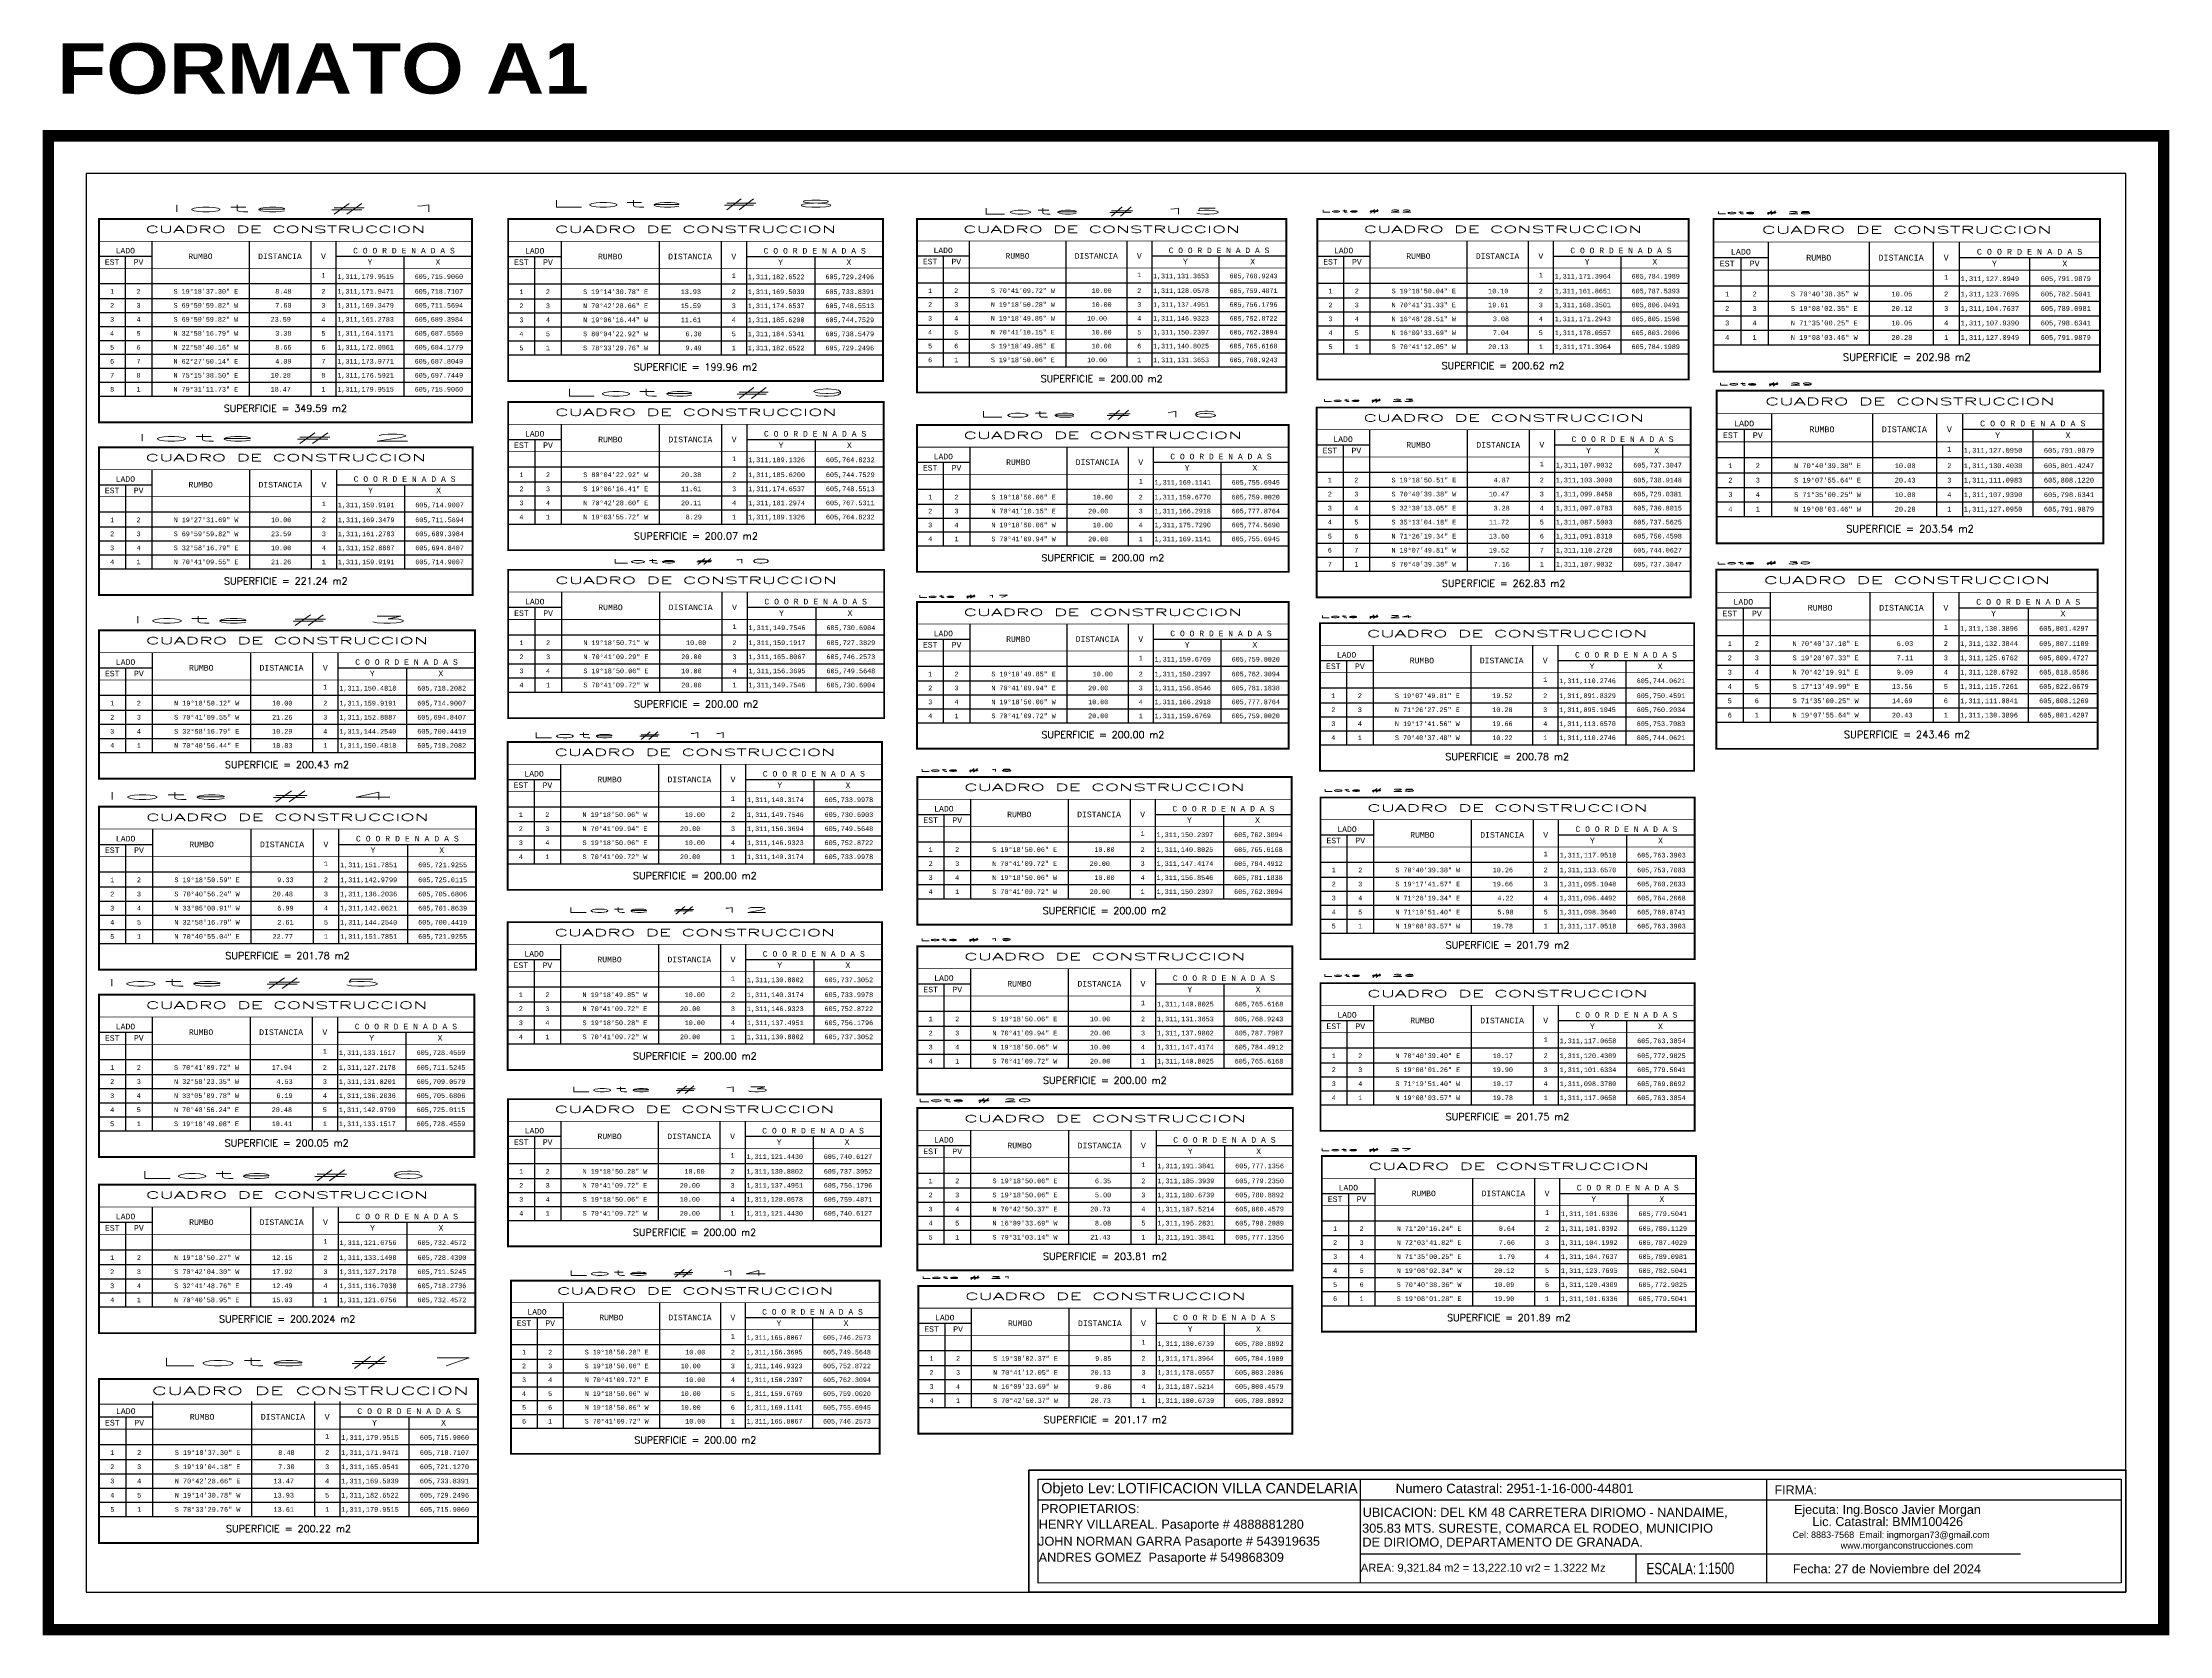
# Model space of a CAD drawing. Header units: millimetres. Extents: x 604785 to 1211550, y 1310998 to 2622648.
# Drawn here: x 605229.7 to 605652.5, y 1311005.5 to 1311322.2 of the extents above; entities that cross this region are included whole.
import ezdxf
from ezdxf.enums import TextEntityAlignment as Align

# ---------------------------------------------------------------- set-up
doc = ezdxf.new("R2010")
doc.units = ezdxf.units.MM
for name, color, linetype in [('CAJETIN', 5, 'Continuous'), ('CVL_CUADCON', 1, 'Continuous'), ('CVL_CUADCON_LIN', 8, 'Continuous'), ('CVL_CUADCON_TIT', 1, 'Continuous'), ('CVL_CUADCON_TX', 2, 'Continuous'), ('FRAME 025', 7, 'Continuous')]:
    doc.layers.add(name, color=color, linetype=linetype)
doc.styles.add('HECTOR LOPEZ', font='arial.ttf')
doc.styles.add('HUECA1', font='HUECA1.shx')
doc.styles.add('MONOTXT4', font='MONOTXT4.shx')
doc.styles.add('PI', font='arial.ttf', dxfattribs={"height": 0.4})
doc.styles.add('Style-ENGINEERING', font='ENGINEERING.shx')
doc.styles.add('TEXTO CAJETIN', font='', dxfattribs={"height": 1.2})
doc.styles.add('TSN - Swis721 LtCn BT', font='swisscl.ttf')
doc.styles.get('TEXTO CAJETIN').set_extended_font_data('Arial Black')

msp = doc.modelspace()

# ---------------------------------------------------------------- linework, layer by layer
for p, q in [((605491.61, 1311036.613), (605491.61, 1311016.012)), ((605572.403, 1311036.625), (605572.403, 1311015.985)), ((605427.586, 1311032.494), (605567.959, 1311032.494)), ((605567.959, 1311032.494), (605642.883, 1311032.494)), ((605491.61, 1311021.779), (605622.896, 1311021.794)), ((605546.439, 1311021.685), (605546.439, 1311015.981))]:
    msp.add_line(p, q)
at = {"const_width": 2.28}
msp.add_lwpolyline([(605230.838, 1311006.678), (605651.338, 1311006.678), (605651.338, 1311303.678), (605230.838, 1311303.678)], close=True, dxfattribs=at)
at = {"lineweight": 50}
msp.add_lwpolyline([(605643.838, 1311014.178), (605425.77, 1311014.178), (605425.77, 1311038.426), (605643.838, 1311038.426)], close=True, dxfattribs=at)
msp.add_lwpolyline([(605642.883, 1311015.996), (605427.586, 1311015.963), (605427.586, 1311036.603), (605642.883, 1311036.636)], close=True)
at = {"layer": 'CAJETIN'}
msp.add_lwpolyline([(605238.338, 1311014.178), (605643.838, 1311014.178), (605643.838, 1311296.178), (605238.338, 1311296.178)], close=True, dxfattribs=at)
at = {"layer": 'CVL_CUADCON', "color": 7, "linetype": 'Continuous', "flags": 128}
for points, const_width in [([(605240.902, 1311287.135), (605315.05, 1311287.135), (605315.05, 1311246.741), (605240.902, 1311246.741)], 0.371), ([(605322.245, 1311287.135), (605396.757, 1311287.135), (605396.757, 1311254.928), (605322.245, 1311254.928)], 0.373), ([(605403.523, 1311287.135), (605476.922, 1311287.135), (605476.922, 1311252.656), (605403.523, 1311252.656)], 0.367), ([(605322.245, 1311250.767), (605396.873, 1311250.767), (605396.873, 1311221.31), (605322.245, 1311221.31)], 0.373), ([(605240.902, 1311241.742), (605315.202, 1311241.742), (605315.202, 1311212.414), (605240.902, 1311212.414)], 0.372), ([(605322.245, 1311217.406), (605396.999, 1311217.406), (605396.999, 1311187.899), (605322.245, 1311187.899)], 0.374), ([(605240.902, 1311205.389), (605315.672, 1311205.389), (605315.672, 1311175.876), (605240.902, 1311175.876)], 0.374), ([(605322.14, 1311183.16), (605396.581, 1311183.16), (605396.581, 1311153.777), (605322.14, 1311153.777)], 0.372), ([(605240.902, 1311170.298), (605315.879, 1311170.298), (605315.879, 1311137.89), (605240.902, 1311137.89)], 0.375), ([(605322.14, 1311147.352), (605396.565, 1311147.352), (605396.565, 1311117.976), (605322.14, 1311117.976)], 0.372), ([(605240.902, 1311132.92), (605315.515, 1311132.92), (605315.515, 1311100.67), (605240.902, 1311100.67)], 0.373), ([(605322.227, 1311112.172), (605396.375, 1311112.172), (605396.375, 1311082.904), (605322.227, 1311082.904)], 0.371), ([(605240.902, 1311095.171), (605315.718, 1311095.171), (605315.718, 1311065.639), (605240.902, 1311065.639)], 0.374), ([(605322.813, 1311076.07), (605396.09, 1311076.07), (605396.09, 1311041.648), (605322.813, 1311041.648)], 0.367), ([(605240.902, 1311056.514), (605316.272, 1311056.514), (605316.272, 1311023.936), (605240.902, 1311023.936)], 0.377)]:
    msp.add_lwpolyline(points, close=True, dxfattribs=dict(at, const_width=const_width))
at = {"layer": 'CVL_CUADCON', "color": 7, "linetype": 'Continuous', "lineweight": 30, "flags": 128}
for points, const_width in [([(605483.099, 1311287.135), (605556.898, 1311287.135), (605556.898, 1311255.236), (605483.099, 1311255.236)], 0.369), ([(605561.844, 1311287.135), (605638.675, 1311287.135), (605638.675, 1311256.808), (605561.844, 1311256.808)], 0.384), ([(605562.483, 1311253.004), (605639.314, 1311253.004), (605639.314, 1311222.678), (605562.483, 1311222.678)], 0.384), ([(605482.954, 1311249.669), (605557.324, 1311249.669), (605557.324, 1311211.944), (605482.954, 1311211.944)], 0.372), ([(605403.523, 1311246.178), (605477.404, 1311246.178), (605477.404, 1311217.015), (605403.523, 1311217.015)], 0.37), ([(605403.523, 1311211.005), (605477.404, 1311211.005), (605477.404, 1311181.843), (605403.523, 1311181.843)], 0.37), ([(605483.644, 1311206.792), (605557.996, 1311206.792), (605557.996, 1311177.444), (605483.644, 1311177.444)], 0.372), ([(605403.597, 1311176.206), (605477.982, 1311176.206), (605477.982, 1311146.844), (605403.597, 1311146.844)], 0.372), ([(605483.729, 1311172.135), (605558.081, 1311172.135), (605558.081, 1311139.998), (605483.729, 1311139.998)], 0.372), ([(605403.597, 1311142.544), (605478.106, 1311142.544), (605478.106, 1311113.133), (605403.597, 1311113.133)], 0.373), ([(605483.729, 1311135.214), (605558.081, 1311135.214), (605558.081, 1311105.866), (605483.729, 1311105.866)], 0.372), ([(605403.579, 1311110.386), (605478.237, 1311110.386), (605478.237, 1311078.116), (605403.579, 1311078.116)], 0.373), ([(605483.997, 1311100.854), (605558.349, 1311100.854), (605558.349, 1311065.927), (605483.997, 1311065.927)], 0.372), ([(605403.775, 1311075.023), (605478.14, 1311075.023), (605478.14, 1311045.67), (605403.775, 1311045.67)], 0.372)]:
    msp.add_lwpolyline(points, close=True, dxfattribs=dict(at, const_width=const_width))
at = {"layer": 'CVL_CUADCON', "color": 7, "linetype": 'Continuous', "flags": 128}
for points, const_width in [([(605240.902, 1311282.732), (605315.05, 1311282.732)], 0.139), ([(605322.245, 1311282.71), (605396.757, 1311282.71)], 0.14), ([(605403.523, 1311282.776), (605476.922, 1311282.776)], 0.138), ([(605240.902, 1311277.337), (605315.05, 1311277.337)], 0.139), ([(605322.245, 1311277.289), (605396.757, 1311277.289)], 0.14), ([(605403.523, 1311277.436), (605476.922, 1311277.436)], 0.138), ([(605322.245, 1311260.115), (605396.757, 1311260.115)], 0.14), ([(605403.523, 1311257.765), (605476.922, 1311257.765)], 0.138), ([(605240.902, 1311251.902), (605315.05, 1311251.902)], 0.139), ([(605322.245, 1311246.336), (605396.873, 1311246.336)], 0.14), ([(605322.245, 1311240.907), (605396.873, 1311240.907)], 0.14), ([(605240.902, 1311237.33), (605315.202, 1311237.33)], 0.139), ([(605240.902, 1311231.924), (605315.202, 1311231.924)], 0.139), ([(605322.245, 1311226.505), (605396.873, 1311226.505)], 0.14), ([(605240.902, 1311217.586), (605315.202, 1311217.586)], 0.139), ([(605322.245, 1311212.966), (605396.999, 1311212.966)], 0.14), ([(605322.245, 1311207.528), (605396.999, 1311207.528)], 0.14), ([(605240.902, 1311200.949), (605315.672, 1311200.949)], 0.14), ([(605240.902, 1311195.51), (605315.672, 1311195.51)], 0.14), ([(605322.245, 1311193.102), (605396.999, 1311193.102)], 0.14), ([(605240.902, 1311181.081), (605315.672, 1311181.081)], 0.14), ([(605240.902, 1311165.846), (605315.879, 1311165.846)], 0.141), ([(605240.902, 1311160.391), (605315.879, 1311160.391)], 0.141), ([(605322.14, 1311158.959), (605396.581, 1311158.959)], 0.14), ([(605240.902, 1311143.109), (605315.879, 1311143.109)], 0.141), ([(605322.14, 1311142.933), (605396.565, 1311142.933)], 0.14), ([(605322.14, 1311137.519), (605396.565, 1311137.519)], 0.14), ([(605240.902, 1311128.49), (605315.515, 1311128.49)], 0.14), ([(605240.902, 1311123.061), (605315.515, 1311123.061)], 0.14), ([(605322.14, 1311123.156), (605396.565, 1311123.156)], 0.14), ([(605240.902, 1311105.864), (605315.515, 1311105.864)], 0.14), ([(605322.227, 1311107.769), (605396.375, 1311107.769)], 0.139), ([(605322.227, 1311102.375), (605396.375, 1311102.375)], 0.139), ([(605240.902, 1311090.728), (605315.718, 1311090.728)], 0.14), ([(605322.227, 1311088.066), (605396.375, 1311088.066)], 0.139), ([(605240.902, 1311085.285), (605315.718, 1311085.285)], 0.14), ([(605240.902, 1311070.847), (605315.718, 1311070.847)], 0.14), ([(605322.813, 1311066.388), (605396.09, 1311066.388)], 0.137), ([(605240.902, 1311051.522), (605316.272, 1311051.522)], 0.158), ([(605240.902, 1311046.555), (605316.272, 1311046.555)], 0.141), ([(605322.813, 1311046.749), (605396.09, 1311046.749)], 0.137), ([(605240.902, 1311029.183), (605316.272, 1311029.183)], 0.141)]:
    msp.add_lwpolyline(points, dxfattribs=dict(at, const_width=const_width))
at = {"layer": 'CVL_CUADCON', "color": 7, "linetype": 'Continuous', "lineweight": 30, "flags": 128}
for points, const_width in [([(605483.099, 1311282.752), (605556.898, 1311282.752)], 0.138), ([(605561.844, 1311282.572), (605638.675, 1311282.572)], 0.144), ([(605483.099, 1311277.384), (605556.898, 1311277.384)], 0.138), ([(605561.844, 1311276.983), (605638.675, 1311276.983)], 0.144), ([(605561.844, 1311262.156), (605638.675, 1311262.156)], 0.144), ([(605483.099, 1311260.374), (605556.898, 1311260.374)], 0.138), ([(605562.483, 1311248.442), (605639.314, 1311248.442)], 0.144), ([(605482.954, 1311245.253), (605557.324, 1311245.253)], 0.139), ([(605403.523, 1311241.79), (605477.404, 1311241.79)], 0.139), ([(605482.954, 1311239.842), (605557.324, 1311239.842)], 0.139), ([(605562.483, 1311242.852), (605639.314, 1311242.852)], 0.144), ([(605403.523, 1311236.416), (605477.404, 1311236.416)], 0.139), ([(605403.523, 1311222.158), (605477.404, 1311222.158)], 0.139), ([(605482.954, 1311217.121), (605557.324, 1311217.121)], 0.139), ([(605403.523, 1311206.618), (605477.404, 1311206.618)], 0.139), ([(605483.644, 1311202.377), (605557.996, 1311202.377)], 0.139), ([(605403.523, 1311201.243), (605477.404, 1311201.243)], 0.139), ([(605483.644, 1311196.968), (605557.996, 1311196.968)], 0.139), ([(605403.523, 1311186.986), (605477.404, 1311186.986)], 0.139), ([(605483.644, 1311182.62), (605557.996, 1311182.62)], 0.139), ([(605322.14, 1311178.74), (605396.581, 1311178.74)], 0.14), ([(605322.14, 1311173.324), (605396.581, 1311173.324)], 0.14), ([(605403.597, 1311171.789), (605477.982, 1311171.789)], 0.14), ([(605483.729, 1311167.72), (605558.081, 1311167.72)], 0.139), ([(605403.597, 1311166.377), (605477.982, 1311166.377)], 0.14), ([(605483.729, 1311162.311), (605558.081, 1311162.311)], 0.139), ([(605403.597, 1311152.022), (605477.982, 1311152.022)], 0.14), ([(605483.729, 1311145.174), (605558.081, 1311145.174)], 0.139), ([(605403.597, 1311138.119), (605478.106, 1311138.119)], 0.14), ([(605403.597, 1311132.698), (605478.106, 1311132.698)], 0.14), ([(605483.729, 1311130.799), (605558.081, 1311130.799)], 0.139), ([(605483.729, 1311125.39), (605558.081, 1311125.39)], 0.139), ([(605403.597, 1311118.32), (605478.106, 1311118.32)], 0.14), ([(605483.729, 1311111.042), (605558.081, 1311111.042)], 0.139), ([(605403.579, 1311105.952), (605478.237, 1311105.952)], 0.14), ([(605403.579, 1311100.521), (605478.237, 1311100.521)], 0.14), ([(605483.997, 1311096.439), (605558.349, 1311096.439)], 0.139), ([(605483.997, 1311091.029), (605558.349, 1311091.029)], 0.139), ([(605403.579, 1311083.313), (605478.237, 1311083.313)], 0.14), ([(605322.813, 1311071.719), (605396.09, 1311071.719)], 0.137), ([(605403.775, 1311070.607), (605478.14, 1311070.607)], 0.139), ([(605483.997, 1311071.103), (605558.349, 1311071.103)], 0.139), ([(605403.775, 1311065.197), (605478.14, 1311065.197)], 0.139), ([(605403.775, 1311050.846), (605478.14, 1311050.846)], 0.139)]:
    msp.add_lwpolyline(points, dxfattribs=dict(at, const_width=const_width))
at = {"layer": 'CVL_CUADCON', "color": 7, "linetype": 'Continuous', "lineweight": 30, "true_color": 0xffffff, "flags": 128}
for points, const_width in [([(605562.483, 1311228.026), (605639.314, 1311228.026)], 0.144), ([(605562.393, 1311212.935), (605638.221, 1311212.935)], 0.142), ([(605562.393, 1311207.418), (605638.221, 1311207.418)], 0.142), ([(605562.393, 1311187.096), (605638.221, 1311187.096)], 0.142)]:
    msp.add_lwpolyline(points, dxfattribs=dict(at, const_width=const_width))
at = {"layer": 'CVL_CUADCON', "color": 7, "linetype": 'Continuous', "lineweight": 30, "true_color": 0xffffff, "const_width": 0.379, "flags": 128}
msp.add_lwpolyline([(605562.393, 1311217.438), (605638.221, 1311217.438), (605638.221, 1311181.818), (605562.393, 1311181.818)], close=True, dxfattribs=at)
at = {"layer": 'CVL_CUADCON_LIN', "color": 7, "linetype": 'Continuous', "ltscale": 0.5}
for p, q in [((605251.406, 1311282.732), (605251.406, 1311251.902)), ((605270.757, 1311282.732), (605270.757, 1311251.902)), ((605283.035, 1311282.732), (605283.035, 1311251.902)), ((605288.029, 1311282.732), (605288.029, 1311251.902)), ((605332.801, 1311282.71), (605332.801, 1311260.115)), ((605352.246, 1311282.71), (605352.246, 1311260.115)), ((605364.585, 1311282.71), (605364.585, 1311260.115)), ((605369.603, 1311282.71), (605369.603, 1311260.115)), ((605413.92, 1311282.776), (605413.92, 1311257.765)), ((605433.076, 1311282.776), (605433.076, 1311257.765)), ((605445.23, 1311282.776), (605445.23, 1311257.765)), ((605450.173, 1311282.776), (605450.173, 1311257.765)), ((605240.902, 1311279.739), (605251.406, 1311279.739)), ((605246.15, 1311279.739), (605246.15, 1311251.902)), ((605288.029, 1311279.739), (605315.05, 1311279.739)), ((605301.539, 1311279.739), (605301.539, 1311251.902)), ((605322.245, 1311279.703), (605332.801, 1311279.703)), ((605327.519, 1311279.703), (605327.519, 1311260.115)), ((605369.603, 1311279.703), (605396.757, 1311279.703)), ((605383.18, 1311279.703), (605383.18, 1311260.115)), ((605403.523, 1311279.813), (605413.92, 1311279.813)), ((605408.717, 1311279.813), (605408.717, 1311257.765)), ((605450.173, 1311279.813), (605476.922, 1311279.813)), ((605463.548, 1311279.813), (605463.548, 1311257.765)), ((605240.902, 1311274.319), (605315.05, 1311274.319)), ((605322.245, 1311274.257), (605396.757, 1311274.257)), ((605403.523, 1311274.449), (605476.922, 1311274.449)), ((605240.902, 1311271.373), (605315.05, 1311271.373)), ((605322.245, 1311271.296), (605396.757, 1311271.296)), ((605403.523, 1311271.532), (605476.922, 1311271.532)), ((605240.902, 1311268.591), (605315.05, 1311268.591)), ((605240.902, 1311265.81), (605315.05, 1311265.81)), ((605322.245, 1311268.501), (605396.757, 1311268.501)), ((605322.245, 1311265.705), (605396.757, 1311265.705)), ((605403.523, 1311268.779), (605476.922, 1311268.779)), ((605403.523, 1311266.025), (605476.922, 1311266.025)), ((605240.902, 1311263.028), (605315.05, 1311263.028)), ((605322.245, 1311262.91), (605396.757, 1311262.91)), ((605403.523, 1311263.272), (605476.922, 1311263.272)), ((605240.902, 1311260.247), (605315.05, 1311260.247)), ((605240.902, 1311257.465), (605315.05, 1311257.465)), ((605322.245, 1311260.115), (605396.757, 1311260.115)), ((605403.523, 1311260.519), (605476.922, 1311260.519)), ((605403.523, 1311257.765), (605476.922, 1311257.765)), ((605240.902, 1311254.684), (605315.05, 1311254.684)), ((605240.902, 1311251.902), (605315.05, 1311251.902)), ((605332.817, 1311246.336), (605332.817, 1311226.505)), ((605352.293, 1311246.336), (605352.293, 1311226.505)), ((605364.651, 1311246.336), (605364.651, 1311226.505)), ((605369.677, 1311246.336), (605369.677, 1311226.505)), ((605322.245, 1311243.323), (605332.817, 1311243.323)), ((605327.527, 1311243.323), (605327.527, 1311226.505)), ((605369.677, 1311243.323), (605396.873, 1311243.323)), ((605383.275, 1311243.323), (605383.275, 1311226.505)), ((605251.427, 1311237.33), (605251.427, 1311217.586)), ((605270.818, 1311237.33), (605270.818, 1311217.586)), ((605283.122, 1311237.33), (605283.122, 1311217.586)), ((605288.126, 1311237.33), (605288.126, 1311217.586)), ((605322.245, 1311237.869), (605396.873, 1311237.869)), ((605240.902, 1311234.331), (605251.427, 1311234.331)), ((605246.16, 1311234.331), (605246.16, 1311217.586)), ((605288.126, 1311234.331), (605315.202, 1311234.331)), ((605301.664, 1311234.331), (605301.664, 1311217.586)), ((605322.245, 1311234.904), (605396.873, 1311234.904)), ((605322.245, 1311232.104), (605396.873, 1311232.104)), ((605240.902, 1311228.9), (605315.202, 1311228.9)), ((605322.245, 1311229.305), (605396.873, 1311229.305)), ((605240.902, 1311225.948), (605315.202, 1311225.948)), ((605240.902, 1311223.16), (605315.202, 1311223.16)), ((605322.245, 1311226.505), (605396.873, 1311226.505)), ((605240.902, 1311220.373), (605315.202, 1311220.373)), ((605240.902, 1311217.586), (605315.202, 1311217.586)), ((605322.245, 1311209.949), (605332.835, 1311209.949)), ((605327.536, 1311209.949), (605327.536, 1311193.102)), ((605332.835, 1311212.966), (605332.835, 1311193.102)), ((605352.344, 1311212.966), (605352.344, 1311193.102)), ((605364.723, 1311212.966), (605364.723, 1311193.102)), ((605369.757, 1311212.966), (605369.757, 1311193.102)), ((605369.757, 1311209.949), (605396.999, 1311209.949)), ((605383.378, 1311209.949), (605383.378, 1311193.102)), ((605322.245, 1311204.486), (605396.999, 1311204.486)), ((605322.245, 1311201.515), (605396.999, 1311201.515)), ((605240.902, 1311197.931), (605251.494, 1311197.931)), ((605246.194, 1311197.931), (605246.194, 1311181.081)), ((605251.494, 1311200.949), (605251.494, 1311181.081)), ((605271.007, 1311200.949), (605271.007, 1311181.081)), ((605283.388, 1311200.949), (605283.388, 1311181.081)), ((605288.424, 1311200.949), (605288.424, 1311181.081)), ((605288.424, 1311197.931), (605315.672, 1311197.931)), ((605302.048, 1311197.931), (605302.048, 1311181.081)), ((605322.245, 1311198.711), (605396.999, 1311198.711)), ((605322.245, 1311195.907), (605396.999, 1311195.907)), ((605322.245, 1311193.102), (605396.999, 1311193.102)), ((605240.902, 1311192.467), (605315.672, 1311192.467)), ((605240.902, 1311189.495), (605315.672, 1311189.495)), ((605240.902, 1311186.691), (605315.672, 1311186.691)), ((605240.902, 1311183.886), (605315.672, 1311183.886)), ((605240.902, 1311181.081), (605315.672, 1311181.081)), ((605332.685, 1311178.74), (605332.685, 1311158.959)), ((605352.113, 1311178.74), (605352.113, 1311158.959)), ((605364.439, 1311178.74), (605364.439, 1311158.959)), ((605369.453, 1311178.74), (605369.453, 1311158.959)), ((605327.409, 1311175.735), (605327.409, 1311158.959)), ((605383.017, 1311175.735), (605383.017, 1311158.959)), ((605322.14, 1311170.295), (605396.581, 1311170.295)), ((605251.523, 1311165.846), (605251.523, 1311143.109)), ((605271.091, 1311165.846), (605271.091, 1311143.109)), ((605283.506, 1311165.846), (605283.506, 1311143.109)), ((605288.556, 1311165.846), (605288.556, 1311143.109)), ((605322.14, 1311167.337), (605396.581, 1311167.337)), ((605322.14, 1311164.544), (605396.581, 1311164.544)), ((605240.902, 1311162.819), (605251.523, 1311162.819)), ((605246.208, 1311162.819), (605246.208, 1311143.109)), ((605288.556, 1311162.819), (605315.879, 1311162.819)), ((605302.218, 1311162.819), (605302.218, 1311143.109)), ((605322.14, 1311161.752), (605396.581, 1311161.752)), ((605240.902, 1311157.339), (605315.879, 1311157.339)), ((605322.14, 1311158.959), (605396.581, 1311158.959)), ((605240.902, 1311154.36), (605315.879, 1311154.36)), ((605240.902, 1311151.547), (605315.879, 1311151.547)), ((605240.902, 1311148.735), (605315.879, 1311148.735)), ((605240.902, 1311145.922), (605315.879, 1311145.922)), ((605240.902, 1311143.109), (605315.879, 1311143.109)), ((605332.683, 1311142.933), (605332.683, 1311123.156)), ((605352.106, 1311142.933), (605352.106, 1311123.156)), ((605364.43, 1311142.933), (605364.43, 1311123.156)), ((605369.443, 1311142.933), (605369.443, 1311123.156)), ((605322.14, 1311139.929), (605332.683, 1311139.929)), ((605327.408, 1311139.929), (605327.408, 1311123.156)), ((605369.443, 1311139.929), (605396.565, 1311139.929)), ((605383.004, 1311139.929), (605383.004, 1311123.156)), ((605322.14, 1311134.489), (605396.565, 1311134.489)), ((605322.14, 1311131.532), (605396.565, 1311131.532)), ((605240.902, 1311125.478), (605251.472, 1311125.478)), ((605246.182, 1311125.478), (605246.182, 1311105.864)), ((605251.472, 1311128.49), (605251.472, 1311105.864)), ((605270.944, 1311128.49), (605270.944, 1311105.864)), ((605283.299, 1311128.49), (605283.299, 1311105.864)), ((605288.324, 1311128.49), (605288.324, 1311105.864)), ((605288.324, 1311125.478), (605315.515, 1311125.478)), ((605301.92, 1311125.478), (605301.92, 1311105.864)), ((605322.14, 1311128.74), (605396.565, 1311128.74)), ((605322.14, 1311125.948), (605396.565, 1311125.948)), ((605322.14, 1311123.156), (605396.565, 1311123.156)), ((605240.902, 1311120.025), (605315.515, 1311120.025)), ((605240.902, 1311117.06), (605315.515, 1311117.06)), ((605240.902, 1311114.261), (605315.515, 1311114.261)), ((605240.902, 1311111.462), (605315.515, 1311111.462)), ((605240.902, 1311108.663), (605315.515, 1311108.663)), ((605240.902, 1311105.864), (605315.515, 1311105.864)), ((605322.227, 1311104.776), (605332.731, 1311104.776)), ((605327.474, 1311104.776), (605327.474, 1311088.066)), ((605332.731, 1311107.769), (605332.731, 1311088.066)), ((605352.081, 1311107.769), (605352.081, 1311088.066)), ((605364.36, 1311107.769), (605364.36, 1311088.066)), ((605369.354, 1311107.769), (605369.354, 1311088.066)), ((605369.354, 1311104.776), (605396.375, 1311104.776)), ((605382.864, 1311104.776), (605382.864, 1311088.066)), ((605322.227, 1311099.357), (605396.375, 1311099.357)), ((605322.227, 1311096.41), (605396.375, 1311096.41)), ((605322.227, 1311093.629), (605396.375, 1311093.629)), ((605240.902, 1311087.708), (605251.5, 1311087.708)), ((605246.197, 1311087.708), (605246.197, 1311070.847)), ((605251.5, 1311090.728), (605251.5, 1311070.847)), ((605271.025, 1311090.728), (605271.025, 1311070.847)), ((605283.414, 1311090.728), (605283.414, 1311070.847)), ((605288.453, 1311090.728), (605288.453, 1311070.847)), ((605288.453, 1311087.708), (605315.718, 1311087.708)), ((605302.085, 1311087.708), (605302.085, 1311070.847)), ((605322.227, 1311090.847), (605396.375, 1311090.847)), ((605322.227, 1311088.066), (605396.375, 1311088.066)), ((605240.902, 1311082.24), (605315.718, 1311082.24)), ((605240.902, 1311079.267), (605315.718, 1311079.267)), ((605240.902, 1311076.46), (605315.718, 1311076.46)), ((605240.902, 1311073.654), (605315.718, 1311073.654)), ((605240.902, 1311070.847), (605315.718, 1311070.847)), ((605333.194, 1311071.719), (605333.194, 1311046.749)), ((605352.317, 1311071.719), (605352.317, 1311046.749)), ((605364.451, 1311071.719), (605364.451, 1311046.749)), ((605369.387, 1311071.719), (605369.387, 1311046.749)), ((605322.813, 1311068.761), (605333.194, 1311068.761)), ((605327.999, 1311068.761), (605327.999, 1311046.749)), ((605369.387, 1311068.761), (605396.09, 1311068.761)), ((605382.738, 1311068.761), (605382.738, 1311046.749)), ((605322.813, 1311063.405), (605396.09, 1311063.405)), ((605322.813, 1311060.493), (605396.09, 1311060.493)), ((605322.813, 1311057.745), (605396.09, 1311057.745)), ((605322.813, 1311054.996), (605396.09, 1311054.996)), ((605251.579, 1311052.038), (605251.579, 1311029.183)), ((605271.249, 1311052.038), (605271.249, 1311029.183)), ((605283.729, 1311052.038), (605283.729, 1311029.183)), ((605288.806, 1311052.038), (605288.806, 1311029.183)), ((605322.813, 1311052.247), (605396.09, 1311052.247)), ((605322.813, 1311049.498), (605396.09, 1311049.498)), ((605240.902, 1311048.996), (605251.579, 1311048.996)), ((605246.236, 1311048.996), (605246.236, 1311029.183)), ((605288.806, 1311048.996), (605316.272, 1311048.996)), ((605302.539, 1311048.996), (605302.539, 1311029.183)), ((605322.813, 1311046.749), (605396.09, 1311046.749)), ((605240.902, 1311043.488), (605316.272, 1311043.488)), ((605240.902, 1311040.492), (605316.272, 1311040.492)), ((605240.902, 1311037.665), (605316.272, 1311037.665)), ((605240.902, 1311034.838), (605316.272, 1311034.838)), ((605240.902, 1311032.01), (605316.272, 1311032.01)), ((605240.902, 1311029.183), (605316.272, 1311029.183))]:
    msp.add_line(p, q, dxfattribs=at)
at = {"layer": 'CVL_CUADCON_LIN', "color": 7, "linetype": 'Continuous', "lineweight": 30, "ltscale": 0.5}
for p, q in [((605493.553, 1311282.752), (605493.553, 1311260.374)), ((605512.813, 1311282.752), (605512.813, 1311260.374)), ((605525.033, 1311282.752), (605525.033, 1311260.374)), ((605530.004, 1311282.752), (605530.004, 1311260.374)), ((605572.728, 1311282.572), (605572.728, 1311262.156)), ((605483.099, 1311279.774), (605493.553, 1311279.774)), ((605488.322, 1311279.774), (605488.322, 1311260.374)), ((605530.004, 1311279.774), (605556.898, 1311279.774)), ((605543.451, 1311279.774), (605543.451, 1311260.374)), ((605561.844, 1311279.471), (605572.728, 1311279.471)), ((605567.282, 1311279.471), (605567.282, 1311262.156)), ((605483.099, 1311274.38), (605556.898, 1311274.38)), ((605561.844, 1311273.856), (605638.675, 1311273.856)), ((605483.099, 1311271.447), (605556.898, 1311271.447)), ((605561.844, 1311270.803), (605638.675, 1311270.803)), ((605483.099, 1311268.679), (605556.898, 1311268.679)), ((605483.099, 1311265.91), (605556.898, 1311265.91)), ((605561.844, 1311267.921), (605638.675, 1311267.921)), ((605561.844, 1311265.038), (605638.675, 1311265.038)), ((605483.099, 1311263.142), (605556.898, 1311263.142)), ((605561.844, 1311262.156), (605638.675, 1311262.156)), ((605483.099, 1311260.374), (605556.898, 1311260.374)), ((605573.367, 1311248.442), (605573.367, 1311228.026)), ((605493.489, 1311245.253), (605493.489, 1311217.121)), ((605512.898, 1311245.253), (605512.898, 1311217.121)), ((605525.213, 1311245.253), (605525.213, 1311217.121)), ((605530.222, 1311245.253), (605530.222, 1311217.121)), ((605562.483, 1311245.341), (605573.367, 1311245.341)), ((605567.921, 1311245.341), (605567.921, 1311228.026)), ((605413.989, 1311241.79), (605413.989, 1311222.158)), ((605433.27, 1311241.79), (605433.27, 1311222.158)), ((605445.504, 1311241.79), (605445.504, 1311222.158)), ((605450.48, 1311241.79), (605450.48, 1311222.158)), ((605482.954, 1311242.251), (605493.489, 1311242.251)), ((605488.217, 1311242.251), (605488.217, 1311217.121)), ((605530.222, 1311242.251), (605557.324, 1311242.251)), ((605543.773, 1311242.251), (605543.773, 1311217.121)), ((605562.483, 1311239.725), (605639.314, 1311239.725)), ((605403.523, 1311238.808), (605413.989, 1311238.808)), ((605408.751, 1311238.808), (605408.751, 1311222.158)), ((605450.48, 1311238.808), (605477.404, 1311238.808)), ((605463.942, 1311238.808), (605463.942, 1311222.158)), ((605482.954, 1311236.815), (605557.324, 1311236.815)), ((605403.523, 1311233.408), (605477.404, 1311233.408)), ((605482.954, 1311233.86), (605557.324, 1311233.86)), ((605482.954, 1311231.07), (605557.324, 1311231.07)), ((605403.523, 1311230.473), (605477.404, 1311230.473)), ((605403.523, 1311227.701), (605477.404, 1311227.701)), ((605482.954, 1311228.28), (605557.324, 1311228.28)), ((605403.523, 1311224.93), (605477.404, 1311224.93)), ((605482.954, 1311225.49), (605557.324, 1311225.49)), ((605482.954, 1311222.7), (605557.324, 1311222.7)), ((605403.523, 1311222.158), (605477.404, 1311222.158)), ((605482.954, 1311219.911), (605557.324, 1311219.911)), ((605482.954, 1311217.121), (605557.324, 1311217.121)), ((605573.135, 1311212.935), (605573.135, 1311187.096)), ((605413.989, 1311206.618), (605413.989, 1311186.986)), ((605433.27, 1311206.618), (605433.27, 1311186.986)), ((605445.504, 1311206.618), (605445.504, 1311186.986)), ((605450.48, 1311206.618), (605450.48, 1311186.986)), ((605562.393, 1311209.874), (605573.135, 1311209.874)), ((605567.76, 1311209.874), (605567.76, 1311187.096)), ((605403.523, 1311203.636), (605413.989, 1311203.636)), ((605408.751, 1311203.636), (605408.751, 1311186.986)), ((605450.48, 1311203.636), (605477.404, 1311203.636)), ((605463.942, 1311203.636), (605463.942, 1311186.986)), ((605494.176, 1311202.377), (605494.176, 1311182.62)), ((605513.581, 1311202.377), (605513.581, 1311182.62)), ((605525.893, 1311202.377), (605525.893, 1311182.62)), ((605530.9, 1311202.377), (605530.9, 1311182.62)), ((605403.523, 1311198.236), (605477.404, 1311198.236)), ((605483.644, 1311199.376), (605494.176, 1311199.376)), ((605488.906, 1311199.376), (605488.906, 1311182.62)), ((605530.9, 1311199.376), (605557.996, 1311199.376)), ((605544.448, 1311199.376), (605544.448, 1311182.62)), ((605403.523, 1311195.3), (605477.404, 1311195.3)), ((605483.644, 1311193.942), (605557.996, 1311193.942)), ((605403.523, 1311192.529), (605477.404, 1311192.529)), ((605403.523, 1311189.757), (605477.404, 1311189.757)), ((605483.644, 1311190.987), (605557.996, 1311190.987)), ((605403.523, 1311186.986), (605477.404, 1311186.986)), ((605483.644, 1311188.198), (605557.996, 1311188.198)), ((605483.644, 1311185.409), (605557.996, 1311185.409)), ((605483.644, 1311182.62), (605557.996, 1311182.62)), ((605322.14, 1311175.735), (605332.685, 1311175.735)), ((605369.453, 1311175.735), (605396.581, 1311175.735)), ((605403.597, 1311168.786), (605414.134, 1311168.786)), ((605408.861, 1311168.786), (605408.861, 1311152.022)), ((605414.134, 1311171.789), (605414.134, 1311152.022)), ((605433.547, 1311171.789), (605433.547, 1311152.022)), ((605445.864, 1311171.789), (605445.864, 1311152.022)), ((605450.874, 1311171.789), (605450.874, 1311152.022)), ((605450.874, 1311168.786), (605477.982, 1311168.786)), ((605464.428, 1311168.786), (605464.428, 1311152.022)), ((605494.262, 1311167.72), (605494.262, 1311145.174)), ((605513.666, 1311167.72), (605513.666, 1311145.174)), ((605525.978, 1311167.72), (605525.978, 1311145.174)), ((605530.986, 1311167.72), (605530.986, 1311145.174)), ((605483.729, 1311164.719), (605494.262, 1311164.719)), ((605488.991, 1311164.719), (605488.991, 1311145.174)), ((605530.986, 1311164.719), (605558.081, 1311164.719)), ((605544.533, 1311164.719), (605544.533, 1311145.174)), ((605403.597, 1311163.35), (605477.982, 1311163.35)), ((605403.597, 1311160.394), (605477.982, 1311160.394)), ((605483.729, 1311159.285), (605558.081, 1311159.285)), ((605403.597, 1311157.603), (605477.982, 1311157.603)), ((605483.729, 1311156.33), (605558.081, 1311156.33)), ((605403.597, 1311154.813), (605477.982, 1311154.813)), ((605403.597, 1311152.022), (605477.982, 1311152.022)), ((605483.729, 1311153.541), (605558.081, 1311153.541)), ((605483.729, 1311150.752), (605558.081, 1311150.752)), ((605483.729, 1311147.963), (605558.081, 1311147.963)), ((605483.729, 1311145.174), (605558.081, 1311145.174)), ((605414.152, 1311138.119), (605414.152, 1311118.32)), ((605433.597, 1311138.119), (605433.597, 1311118.32)), ((605445.935, 1311138.119), (605445.935, 1311118.32)), ((605450.953, 1311138.119), (605450.953, 1311118.32)), ((605403.597, 1311135.112), (605414.152, 1311135.112)), ((605408.87, 1311135.112), (605408.87, 1311118.32)), ((605450.953, 1311135.112), (605478.106, 1311135.112)), ((605464.529, 1311135.112), (605464.529, 1311118.32)), ((605403.597, 1311129.666), (605478.106, 1311129.666)), ((605494.262, 1311130.799), (605494.262, 1311111.042)), ((605513.666, 1311130.799), (605513.666, 1311111.042)), ((605525.978, 1311130.799), (605525.978, 1311111.042)), ((605530.986, 1311130.799), (605530.986, 1311111.042)), ((605403.597, 1311126.705), (605478.106, 1311126.705)), ((605483.729, 1311127.798), (605494.262, 1311127.798)), ((605488.991, 1311127.798), (605488.991, 1311111.042)), ((605530.986, 1311127.798), (605558.081, 1311127.798)), ((605544.533, 1311127.798), (605544.533, 1311111.042)), ((605403.597, 1311123.91), (605478.106, 1311123.91)), ((605403.597, 1311121.115), (605478.106, 1311121.115)), ((605483.729, 1311122.364), (605558.081, 1311122.364)), ((605403.597, 1311118.32), (605478.106, 1311118.32)), ((605483.729, 1311119.409), (605558.081, 1311119.409)), ((605483.729, 1311116.62), (605558.081, 1311116.62)), ((605483.729, 1311113.831), (605558.081, 1311113.831)), ((605483.729, 1311111.042), (605558.081, 1311111.042)), ((605414.155, 1311105.952), (605414.155, 1311083.313)), ((605433.639, 1311105.952), (605433.639, 1311083.313)), ((605446.002, 1311105.952), (605446.002, 1311083.313)), ((605451.03, 1311105.952), (605451.03, 1311083.313)), ((605403.579, 1311102.939), (605414.155, 1311102.939)), ((605408.863, 1311102.939), (605408.863, 1311083.313)), ((605451.03, 1311102.939), (605478.237, 1311102.939)), ((605464.634, 1311102.939), (605464.634, 1311083.313)), ((605403.579, 1311097.482), (605478.237, 1311097.482)), ((605494.53, 1311096.439), (605494.53, 1311071.103)), ((605513.934, 1311096.439), (605513.934, 1311071.103)), ((605526.246, 1311096.439), (605526.246, 1311071.103)), ((605531.254, 1311096.439), (605531.254, 1311071.103)), ((605403.579, 1311094.516), (605478.237, 1311094.516)), ((605403.579, 1311091.715), (605478.237, 1311091.715)), ((605483.997, 1311093.437), (605494.53, 1311093.437)), ((605489.26, 1311093.437), (605489.26, 1311071.103)), ((605531.254, 1311093.437), (605558.349, 1311093.437)), ((605544.802, 1311093.437), (605544.802, 1311071.103)), ((605403.579, 1311088.914), (605478.237, 1311088.914)), ((605483.997, 1311088.003), (605558.349, 1311088.003)), ((605403.579, 1311086.114), (605478.237, 1311086.114)), ((605403.579, 1311083.313), (605478.237, 1311083.313)), ((605483.997, 1311085.049), (605558.349, 1311085.049)), ((605483.997, 1311082.259), (605558.349, 1311082.259)), ((605483.997, 1311079.47), (605558.349, 1311079.47)), ((605483.997, 1311076.681), (605558.349, 1311076.681)), ((605414.309, 1311070.607), (605414.309, 1311050.846)), ((605433.717, 1311070.607), (605433.717, 1311050.846)), ((605446.031, 1311070.607), (605446.031, 1311050.846)), ((605451.04, 1311070.607), (605451.04, 1311050.846)), ((605483.997, 1311073.892), (605558.349, 1311073.892)), ((605483.997, 1311071.103), (605558.349, 1311071.103)), ((605403.775, 1311067.606), (605414.309, 1311067.606)), ((605409.038, 1311067.606), (605409.038, 1311050.846)), ((605451.04, 1311067.606), (605478.14, 1311067.606)), ((605464.59, 1311067.606), (605464.59, 1311050.846)), ((605403.775, 1311062.171), (605478.14, 1311062.171)), ((605403.775, 1311059.215), (605478.14, 1311059.215)), ((605403.775, 1311056.426), (605478.14, 1311056.426)), ((605403.775, 1311053.636), (605478.14, 1311053.636)), ((605403.775, 1311050.846), (605478.14, 1311050.846))]:
    msp.add_line(p, q, dxfattribs=at)
at = {"layer": 'CVL_CUADCON_LIN', "color": 7, "linetype": 'Continuous', "lineweight": 30, "ltscale": 0.5, "true_color": 0xffffff}
for p, q in [((605592.779, 1311282.572), (605592.779, 1311262.156)), ((605605.502, 1311282.572), (605605.502, 1311262.156)), ((605610.676, 1311282.572), (605610.676, 1311262.156)), ((605610.676, 1311279.471), (605638.675, 1311279.471)), ((605624.676, 1311279.471), (605624.676, 1311262.156)), ((605593.418, 1311248.442), (605593.418, 1311228.026)), ((605606.141, 1311248.442), (605606.141, 1311228.026)), ((605611.315, 1311248.442), (605611.315, 1311228.026)), ((605611.315, 1311245.341), (605639.314, 1311245.341)), ((605625.314, 1311245.341), (605625.314, 1311228.026)), ((605562.483, 1311236.672), (605639.314, 1311236.672)), ((605562.483, 1311233.79), (605639.314, 1311233.79)), ((605562.483, 1311230.908), (605639.314, 1311230.908)), ((605562.483, 1311228.026), (605639.314, 1311228.026)), ((605592.924, 1311212.935), (605592.924, 1311187.096)), ((605605.481, 1311212.935), (605605.481, 1311187.096)), ((605610.588, 1311212.935), (605610.588, 1311187.096)), ((605610.588, 1311209.874), (605638.221, 1311209.874)), ((605624.405, 1311209.874), (605624.405, 1311187.096)), ((605562.393, 1311204.332), (605638.221, 1311204.332)), ((605562.393, 1311201.319), (605638.221, 1311201.319)), ((605562.393, 1311198.474), (605638.221, 1311198.474)), ((605562.393, 1311195.63), (605638.221, 1311195.63)), ((605562.393, 1311192.785), (605638.221, 1311192.785)), ((605562.393, 1311189.941), (605638.221, 1311189.941)), ((605562.393, 1311187.096), (605638.221, 1311187.096))]:
    msp.add_line(p, q, dxfattribs=at)

# ---------------------------------------------------------------- texts
for s, height, style, p in [('FORMATO A1', 10, 'TEXTO CAJETIN', (605232.602, 1311312.087)), ('AREA: 9,321.84 m2 = 13,222.10 vr2 = 1.3222 Mz', 1.5908, 'PI', (605491.735, 1311018.213))]:
    msp.add_text(s, height=height, dxfattribs=dict(style=style)).set_placement(p)
at = {"color": 7, "lineweight": 50, "style": 'HECTOR LOPEZ'}
for s, height, p in [('Objeto Lev:', 2.05045, (605428.228, 1311033.814)), ('LOTIFICACION VILLA CANDELARIA', 2.05045, (605443.364, 1311033.81)), ('HENRY VILLAREAL. Pasaporte # 4888881280', 1.8044, (605427.725, 1311026.754)), ('PROPIETARIOS:', 1.8044, (605428.156, 1311029.854)), ('UBICACION: DEL KM 48 CARRETERA DIRIOMO - NANDAIME,', 1.8044, (605492.115, 1311029.114)), ('JOHN NORMAN GARRA Pasaporte # 543919635', 1.8044, (605427.586, 1311023.382)), ('305.83 MTS. SURESTE, COMARCA EL RODEO, MUNICIPIO', 1.8044, (605492.004, 1311025.962)), ('DE DIRIOMO, DEPARTAMENTO DE GRANADA.', 1.8044, (605492.059, 1311023.207)), ('ANDRES GOMEZ  Pasaporte # 549868309', 1.8044, (605427.697, 1311020.18))]:
    msp.add_text(s, height=height, dxfattribs=at).set_placement(p)
at = {"attachment_point": 1, "style": 'Style-ENGINEERING'}
for s, insert, char_height, width in [('{\\fArial|b0|i0|c0|p34;Numero Catastral: 2951-1-16-000-44801}', (605498.673, 1311035.71), 1.87457, 91.96519), ('{\\fArial|b0|i0|c0|p34;FIRMA:}', (605573.974, 1311035.365), 1.77694, 69.63112), ('{\\fArial|b0|i0|c0|p34;Ejecuta: Ing.Bosco Javier Morgan}', (605577.862, 1311031.471), 1.77694, 69.63112), ('{\\fArial|b0|i0|c0|p34;Lic. Catastral: BMM100426}', (605581.518, 1311029.061), 1.77694, 69.63112), ('{\\fArial|b0|i0|c0|p34;Fecha: 27 de Noviembre del 2024}', (605577.61, 1311019.68), 1.77694, 69.63112)]:
    msp.add_mtext(s, dxfattribs=dict(at, insert=insert, char_height=char_height, width=width))
at = {"color": 1, "insert": (605577.546, 1311026.208), "char_height": 1.28406, "width": 69.63112, "attachment_point": 1, "style": 'Style-ENGINEERING'}
msp.add_mtext('{\\fArial|b0|i0|c0|p34;Cel: 8883-7568  Email: ingmorgan73@gmail.com}', dxfattribs=at)
at = {"color": 5, "insert": (605587.113, 1311024.093), "char_height": 1.28406, "width": 69.63112, "attachment_point": 1, "style": 'Style-ENGINEERING'}
msp.add_mtext('{\\fArial|b0|i0|c0|p34;www.morganconstrucciones.com}', dxfattribs=at)
at = {"layer": 'CVL_CUADCON_TIT', "color": 7, "ltscale": 0.5, "style": 'HUECA1'}
for s, height, width, p, p2 in [('Lote # 8', 1.4334, 5.975758, (605330.23, 1311289.472), (605387.542, 1311289.472)), ('lote # 1', 1.3907, 7.14762, (605254.701, 1311288.6), (605310.306, 1311288.6)), ('Lote # 15', 1.2072, 5.47361, (605416.054, 1311288.108), (605464.322, 1311288.108)), ('Lote # 22', 0.4562, 5.193887, (605483.775, 1311288.489), (605502.016, 1311288.489)), ('Lote # 28', 0.475, 5.188207, (605562.344, 1311288.179), (605581.335, 1311288.179)), ('CUADRO DE CONSTRUCCION', 1.39075, 1.758658, (605250.173, 1311284.381), (605305.778, 1311284.381)), ('CUADRO DE CONSTRUCCION', 1.39756, 1.758658, (605331.562, 1311284.368), (605387.44, 1311284.368)), ('CUADRO DE CONSTRUCCION', 1.3767, 1.758658, (605412.701, 1311284.409), (605467.744, 1311284.409)), ('Lote # 9', 1.4311, 6.041526, (605332.775, 1311251.923), (605389.992, 1311251.923)), ('Lote # 29', 0.475, 5.23771, (605562.732, 1311254.099), (605581.723, 1311254.099)), ('CUADRO DE CONSTRUCCION', 1.39974, 1.758658, (605331.577, 1311247.996), (605387.541, 1311247.996)), ('Lote # 16', 1.2072, 5.53901, (605415.514, 1311247.72), (605463.782, 1311247.72)), ('Lote # 23', 0.4597, 5.211169, (605484.081, 1311250.844), (605502.459, 1311250.844)), ('lote # 2', 1.3936, 6.600662, (605247.811, 1311242.999), (605303.531, 1311242.999)), ('CUADRO DE CONSTRUCCION', 1.39361, 1.758658, (605250.192, 1311238.982), (605305.912, 1311238.982)), ('Lote # 10', 0.794, 5.382498, (605342.757, 1311218.735), (605374.502, 1311218.735)), ('Lote # 30', 0.475, 5.083115, (605562.285, 1311218.547), (605581.276, 1311218.547)), ('CUADRO DE CONSTRUCCION', 1.40211, 1.758658, (605331.593, 1311214.629), (605387.652, 1311214.629)), ('Lote # 17', 0.4568, 5.514759, (605403.608, 1311211.889), (605421.87, 1311211.889)), ('lote # 3', 1.3936, 6.628599, (605246.937, 1311206.772), (605302.657, 1311206.772)), ('Lote # 24', 0.4597, 5.16939, (605483.628, 1311207.875), (605502.006, 1311207.875)), ('CUADRO DE CONSTRUCCION', 1.40241, 1.758658, (605250.251, 1311202.613), (605306.322, 1311202.613)), ('Lote # 11', 1.0136, 5.868917, (605326.79, 1311184.015), (605367.315, 1311184.015)), ('Lote # 18', 0.4599, 5.488679, (605404.1, 1311177.331), (605422.487, 1311177.331)), ('lote # 4', 1.448, 6.561149, (605241.749, 1311171.734), (605299.642, 1311171.734)), ('Lote # 25', 0.4597, 5.17474, (605484.184, 1311173.353), (605502.562, 1311173.353)), ('CUADRO DE CONSTRUCCION', 1.40631, 1.758658, (605250.277, 1311167.513), (605306.504, 1311167.513)), ('Lote # 12', 1.0136, 5.495036, (605333.675, 1311149.287), (605374.2, 1311149.287)), ('CUADRO DE CONSTRUCCION', 1.39593, 1.758658, (605331.446, 1311144.589), (605387.259, 1311144.589)), ('Lote # 19', 0.4606, 5.544112, (605404.067, 1311143.653), (605422.485, 1311143.653)), ('lote # 5', 1.3936, 6.56977, (605241.764, 1311134.61), (605297.483, 1311134.61)), ('Lote # 26', 0.4597, 5.233155, (605484.157, 1311136.533), (605502.535, 1311136.533)), ('CUADRO DE CONSTRUCCION', 1.39948, 1.758658, (605250.232, 1311130.149), (605306.186, 1311130.149)), ('Lote # 13', 1.0009, 5.514384, (605334.27, 1311113.615), (605374.289, 1311113.615)), ('CUADRO DE CONSTRUCCION', 1.39075, 1.758658, (605331.498, 1311109.418), (605387.103, 1311109.418)), ('Lote # 20', 0.5698, 5.093232, (605403.569, 1311111.656), (605426.35, 1311111.656)), ('Lote # 27', 0.4597, 5.211503, (605483.606, 1311101.865), (605501.984, 1311101.865)), ('Lote # 6', 1.4514, 6.035467, (605248.359, 1311096.391), (605306.387, 1311096.391)), ('CUADRO DE CONSTRUCCION', 1.40327, 1.758658, (605250.257, 1311092.392), (605306.363, 1311092.392)), ('CUADRO DE CONSTRUCCION', 1.37441, 1.758658, (605331.976, 1311073.349), (605386.928, 1311073.349)), ('Lote # 14', 1.0009, 5.467624, (605333.8, 1311077.101), (605373.819, 1311077.101)), ('Lote # 21', 0.4597, 5.52667, (605404.303, 1311076.475), (605422.685, 1311076.475)), ('Lote # 7', 1.5859, 6.006685, (605252.484, 1311059.132), (605315.892, 1311059.132)), ('CUADRO DE CONSTRUCCION', 1.5769, 1.758658, (605251.414, 1311053.392), (605314.462, 1311053.392))]:
    msp.add_text(s, height=height, dxfattribs=dict(at, width=width)).set_placement(p, p2, align=Align.FIT)
at = {"layer": 'CVL_CUADCON_TIT', "color": 7, "lineweight": 30, "ltscale": 0.5, "style": 'HUECA1', "width": 1.758658}
for height, p, p2 in [(1.3842, (605492.327, 1311284.394), (605547.67, 1311284.394)), (1.39492, (605492.253, 1311246.907), (605548.025, 1311246.907)), (1.38574, (605412.761, 1311243.434), (605468.166, 1311243.434)), (1.38574, (605412.761, 1311208.261), (605468.166, 1311208.261)), (1.39457, (605492.941, 1311204.031), (605548.699, 1311204.031)), (1.39623, (605331.448, 1311180.396), (605387.272, 1311180.396)), (1.39519, (605412.898, 1311173.443), (605468.68, 1311173.443)), (1.39457, (605493.026, 1311169.374), (605548.784, 1311169.374)), (1.39752, (605412.914, 1311139.776), (605468.789, 1311139.776)), (1.39457, (605493.026, 1311132.453), (605548.784, 1311132.453)), (1.4003, (605412.915, 1311107.613), (605468.902, 1311107.613)), (1.39457, (605493.295, 1311098.092), (605549.052, 1311098.092)), (1.39482, (605413.074, 1311072.262), (605468.841, 1311072.262))]:
    msp.add_text('CUADRO DE CONSTRUCCION', height=height, dxfattribs=at).set_placement(p, p2, align=Align.FIT)
at = {"layer": 'CVL_CUADCON_TIT', "color": 7, "lineweight": 30, "ltscale": 0.5, "true_color": 0xffffff, "style": 'HUECA1', "width": 1.758658}
for height, p, p2 in [(1.44106, (605571.451, 1311284.281), (605629.068, 1311284.281)), (1.44106, (605572.09, 1311250.151), (605629.707, 1311250.151)), (1.42225, (605571.875, 1311214.622), (605628.74, 1311214.622))]:
    msp.add_text('CUADRO DE CONSTRUCCION', height=height, dxfattribs=at).set_placement(p, p2, align=Align.FIT)
at = {"layer": 'CVL_CUADCON_TIT', "color": 7, "ltscale": 0.5, "style": 'MONOTXT4'}
for s, height, p in [('EST', 1.1126, (605243.526, 1311278.045)), ('LADO', 1.1126, (605246.15, 1311280.303)), ('PV', 1.1126, (605248.783, 1311278.045)), ('C O O R D E N A D A S', 1.1126, (605301.538, 1311280.303)), ('Y', 1.113, (605294.789, 1311278.045)), ('X', 1.113, (605308.297, 1311278.045)), ('EST', 1.1181, (605324.882, 1311278)), ('LADO', 1.1181, (605327.519, 1311280.27)), ('PV', 1.1181, (605330.165, 1311278)), ('C O O R D E N A D A S', 1.11805, (605383.179, 1311280.27)), ('Y', 1.118, (605376.396, 1311278)), ('X', 1.118, (605389.971, 1311278)), ('EST', 1.1014, (605406.12, 1311278.137)), ('LADO', 1.1014, (605408.717, 1311280.372)), ('PV', 1.1014, (605411.324, 1311278.137)), ('C O O R D E N A D A S', 1.10136, (605463.547, 1311280.372)), ('Y', 1.101, (605456.865, 1311278.137)), ('X', 1.101, (605470.237, 1311278.137)), ('LADO', 1.1198, (605327.527, 1311243.892)), ('C O O R D E N A D A S', 1.11979, (605383.274, 1311243.892)), ('EST', 1.1198, (605324.886, 1311241.619)), ('PV', 1.1198, (605330.177, 1311241.619)), ('Y', 1.12, (605376.481, 1311241.619)), ('X', 1.12, (605390.077, 1311241.619)), ('LADO', 1.1149, (605246.16, 1311234.896)), ('C O O R D E N A D A S', 1.11488, (605301.663, 1311234.896)), ('EST', 1.1149, (605243.531, 1311232.633)), ('PV', 1.1149, (605248.799, 1311232.633)), ('Y', 1.115, (605294.899, 1311232.633)), ('X', 1.115, (605308.436, 1311232.633)), ('LADO', 1.1217, (605327.536, 1311210.518)), ('C O O R D E N A D A S', 1.12169, (605383.377, 1311210.518)), ('EST', 1.1217, (605324.891, 1311208.241)), ('PV', 1.1217, (605330.191, 1311208.241)), ('Y', 1.122, (605376.572, 1311208.241)), ('X', 1.122, (605390.191, 1311208.241)), ('EST', 1.1219, (605243.548, 1311196.223)), ('LADO', 1.1219, (605246.194, 1311198.501)), ('PV', 1.1219, (605248.849, 1311196.223)), ('C O O R D E N A D A S', 1.12193, (605302.047, 1311198.501)), ('Y', 1.122, (605295.24, 1311196.223)), ('X', 1.122, (605308.863, 1311196.223)), ('LADO', 1.125, (605246.208, 1311163.39)), ('C O O R D E N A D A S', 1.12505, (605302.217, 1311163.39)), ('EST', 1.125, (605243.555, 1311161.106)), ('PV', 1.125, (605248.871, 1311161.106)), ('Y', 1.125, (605295.391, 1311161.106)), ('X', 1.125, (605309.051, 1311161.106)), ('EST', 1.1167, (605324.774, 1311138.229)), ('LADO', 1.1167, (605327.408, 1311140.496)), ('PV', 1.1167, (605330.05, 1311138.229)), ('C O O R D E N A D A S', 1.11675, (605383.003, 1311140.496)), ('Y', 1.117, (605376.228, 1311138.229)), ('X', 1.117, (605389.787, 1311138.229)), ('LADO', 1.1196, (605246.182, 1311126.046)), ('C O O R D E N A D A S', 1.11958, (605301.919, 1311126.046)), ('EST', 1.1196, (605243.542, 1311123.773)), ('PV', 1.1196, (605248.832, 1311123.773)), ('Y', 1.12, (605295.127, 1311123.773)), ('X', 1.12, (605308.72, 1311123.773)), ('EST', 1.1126, (605324.851, 1311103.082)), ('LADO', 1.1126, (605327.474, 1311105.341)), ('C O O R D E N A D A S', 1.1126, (605382.863, 1311105.341)), ('PV', 1.1126, (605330.108, 1311103.082)), ('Y', 1.113, (605376.114, 1311103.082)), ('X', 1.113, (605389.622, 1311103.082)), ('LADO', 1.1226, (605246.197, 1311088.278)), ('C O O R D E N A D A S', 1.12262, (605302.085, 1311088.278)), ('EST', 1.1226, (605243.549, 1311085.999)), ('PV', 1.1226, (605248.854, 1311085.999)), ('Y', 1.123, (605295.274, 1311085.999)), ('X', 1.123, (605308.904, 1311085.999)), ('LADO', 1.0995, (605327.999, 1311069.319)), ('EST', 1.0995, (605325.406, 1311067.087)), ('PV', 1.0995, (605330.602, 1311067.087)), ('Y', 1.1, (605376.067, 1311067.087)), ('X', 1.1, (605389.417, 1311067.087)), ('LADO', 1.1309, (605246.236, 1311049.57)), ('C O O R D E N A D A S', 1.13094, (605302.538, 1311049.57)), ('EST', 1.1309, (605243.569, 1311047.274)), ('PV', 1.1309, (605248.913, 1311047.274)), ('Y', 1.131, (605295.677, 1311047.274)), ('X', 1.131, (605309.408, 1311047.274))]:
    msp.add_text(s, height=height, dxfattribs=at).set_placement(p, align=Align.CENTER)
at = {"layer": 'CVL_CUADCON_TIT', "color": 7, "ltscale": 0.5}
for s, height, style, p in [('RUMBO', 1.1126, 'MONOTXT4', (605261.086, 1311279.736)), ('DISTANCIA', 1.1126, 'MONOTXT4', (605276.894, 1311279.736)), ('V', 1.113, 'MONOTXT4', (605285.536, 1311279.736)), ('RUMBO', 1.1181, 'MONOTXT4', (605342.529, 1311279.7)), ('DISTANCIA', 1.1181, 'MONOTXT4', (605358.414, 1311279.7)), ('V', 1.118, 'MONOTXT4', (605367.098, 1311279.7)), ('RUMBO', 1.1014, 'MONOTXT4', (605423.503, 1311279.811)), ('DISTANCIA', 1.1014, 'MONOTXT4', (605439.152, 1311279.811)), ('V', 1.101, 'MONOTXT4', (605447.705, 1311279.811)), ('SUPERFICIE = 199.96 m2', 1.39756, 'HUECA1', (605359.501, 1311257.723)), ('SUPERFICIE = 200.00 m2', 1.3767, 'HUECA1', (605440.222, 1311255.409)), ('SUPERFICIE = 349.59 m2', 1.39075, 'HUECA1', (605277.976, 1311249.522)), ('RUMBO', 1.1198, 'MONOTXT4', (605342.56, 1311243.321)), ('DISTANCIA', 1.1198, 'MONOTXT4', (605358.471, 1311243.321)), ('V', 1.12, 'MONOTXT4', (605367.168, 1311243.321)), ('RUMBO', 1.1149, 'MONOTXT4', (605261.128, 1311234.328)), ('DISTANCIA', 1.1149, 'MONOTXT4', (605276.968, 1311234.328)), ('V', 1.115, 'MONOTXT4', (605285.627, 1311234.328)), ('SUPERFICIE = 200.07 m2', 1.39974, 'HUECA1', (605359.559, 1311224.11)), ('SUPERFICIE = 221.24 m2', 1.39361, 'HUECA1', (605278.052, 1311215.201)), ('RUMBO', 1.1217, 'MONOTXT4', (605342.595, 1311209.946)), ('DISTANCIA', 1.1217, 'MONOTXT4', (605358.532, 1311209.946)), ('V', 1.122, 'MONOTXT4', (605367.244, 1311209.946)), ('RUMBO', 1.1219, 'MONOTXT4', (605261.255, 1311197.929)), ('DISTANCIA', 1.1219, 'MONOTXT4', (605277.196, 1311197.929)), ('V', 1.122, 'MONOTXT4', (605285.91, 1311197.929)), ('SUPERFICIE = 200.00 m2', 1.40211, 'HUECA1', (605359.622, 1311190.703)), ('SUPERFICIE = 200.43 m2', 1.40241, 'HUECA1', (605278.287, 1311178.681)), ('RUMBO', 1.125, 'MONOTXT4', (605261.312, 1311162.816)), ('DISTANCIA', 1.125, 'MONOTXT4', (605277.297, 1311162.816)), ('V', 1.125, 'MONOTXT4', (605286.035, 1311162.816)), ('SUPERFICIE = 200.00 m2', 1.39623, 'HUECA1', (605359.36, 1311156.57)), ('SUPERFICIE = 201.78 m2', 1.40631, 'HUECA1', (605278.391, 1311140.703)), ('RUMBO', 1.1167, 'MONOTXT4', (605342.4, 1311139.926)), ('DISTANCIA', 1.1167, 'MONOTXT4', (605358.267, 1311139.926)), ('V', 1.117, 'MONOTXT4', (605366.94, 1311139.926)), ('RUMBO', 1.1196, 'MONOTXT4', (605261.213, 1311125.475)), ('DISTANCIA', 1.1196, 'MONOTXT4', (605277.12, 1311125.475)), ('V', 1.12, 'MONOTXT4', (605285.816, 1311125.475)), ('SUPERFICIE = 200.00 m2', 1.39593, 'HUECA1', (605359.352, 1311120.767)), ('RUMBO', 1.1126, 'MONOTXT4', (605342.411, 1311104.773)), ('DISTANCIA', 1.1126, 'MONOTXT4', (605358.219, 1311104.773)), ('V', 1.113, 'MONOTXT4', (605366.86, 1311104.773)), ('SUPERFICIE = 200.05 m2', 1.39948, 'HUECA1', (605278.209, 1311103.469)), ('RUMBO', 1.1226, 'MONOTXT4', (605261.268, 1311087.705)), ('DISTANCIA', 1.1226, 'MONOTXT4', (605277.219, 1311087.705)), ('V', 1.123, 'MONOTXT4', (605285.938, 1311087.705)), ('SUPERFICIE = 200.00 m2', 1.39075, 'HUECA1', (605359.301, 1311085.686)), ('SUPERFICIE = 200.2024 m2', 1.40327, 'HUECA1', (605278.31, 1311068.446)), ('RUMBO', 1.0995, 'MONOTXT4', (605342.761, 1311068.758)), ('DISTANCIA', 1.0995, 'MONOTXT4', (605358.383, 1311068.758)), ('V', 1.1, 'MONOTXT4', (605366.923, 1311068.758)), ('RUMBO', 1.1309, 'MONOTXT4', (605261.419, 1311048.993)), ('DISTANCIA', 1.1309, 'MONOTXT4', (605277.488, 1311048.993)), ('V', 1.131, 'MONOTXT4', (605286.271, 1311048.993)), ('SUPERFICIE = 200.00 m2', 1.37441, 'HUECA1', (605359.452, 1311044.397)), ('SUPERFICIE = 200.22 m2', 1.41367, 'HUECA1', (605278.587, 1311026.764))]:
    msp.add_text(s, height=height, dxfattribs=dict(at, style=style)).set_placement(p, align=Align.MIDDLE)
at = {"layer": 'CVL_CUADCON_TIT', "color": 7, "lineweight": 30, "ltscale": 0.5, "style": 'MONOTXT4'}
for s, height, p in [('EST', 1.1074, (605485.71, 1311278.088)), ('LADO', 1.1074, (605488.322, 1311280.336)), ('PV', 1.1074, (605490.942, 1311278.088)), ('C O O R D E N A D A S', 1.10736, (605543.45, 1311280.336)), ('Y', 1.107, (605536.732, 1311278.088)), ('X', 1.107, (605550.177, 1311278.088)), ('EST', 1.1529, (605564.563, 1311277.716)), ('LADO', 1.1529, (605567.282, 1311280.056)), ('PV', 1.1529, (605570.01, 1311277.716)), ('LADO', 1.1159, (605488.217, 1311242.817)), ('C O O R D E N A D A S', 1.11594, (605543.772, 1311242.817)), ('EST', 1.1529, (605565.202, 1311243.585)), ('LADO', 1.1529, (605567.921, 1311245.926)), ('PV', 1.1529, (605570.649, 1311243.585)), ('LADO', 1.1086, (605408.751, 1311239.371)), ('C O O R D E N A D A S', 1.10859, (605463.941, 1311239.371)), ('EST', 1.1159, (605485.586, 1311240.552)), ('PV', 1.1159, (605490.858, 1311240.552)), ('Y', 1.116, (605537.002, 1311240.552)), ('X', 1.116, (605550.552, 1311240.552)), ('EST', 1.1086, (605406.137, 1311237.12)), ('PV', 1.1086, (605411.375, 1311237.12)), ('Y', 1.109, (605457.216, 1311237.12)), ('X', 1.109, (605470.676, 1311237.12)), ('LADO', 1.1378, (605567.76, 1311210.452)), ('EST', 1.1378, (605565.077, 1311208.142)), ('PV', 1.1378, (605570.453, 1311208.142)), ('EST', 1.1086, (605406.137, 1311201.948)), ('LADO', 1.1086, (605408.751, 1311204.198)), ('PV', 1.1086, (605411.375, 1311201.948)), ('C O O R D E N A D A S', 1.10859, (605463.941, 1311204.198)), ('Y', 1.109, (605457.216, 1311201.948)), ('X', 1.109, (605470.676, 1311201.948)), ('EST', 1.1157, (605486.275, 1311197.677)), ('LADO', 1.1157, (605488.906, 1311199.942)), ('PV', 1.1157, (605491.546, 1311197.677)), ('C O O R D E N A D A S', 1.11566, (605544.447, 1311199.942)), ('Y', 1.116, (605537.679, 1311197.677)), ('X', 1.116, (605551.225, 1311197.677)), ('LADO', 1.117, (605327.409, 1311176.302)), ('C O O R D E N A D A S', 1.11698, (605383.016, 1311176.302)), ('EST', 1.117, (605324.774, 1311174.035)), ('PV', 1.117, (605330.052, 1311174.035)), ('Y', 1.117, (605376.239, 1311174.035)), ('X', 1.117, (605389.801, 1311174.035)), ('EST', 1.1161, (605406.229, 1311167.087)), ('LADO', 1.1161, (605408.861, 1311169.353)), ('PV', 1.1161, (605411.503, 1311167.087)), ('C O O R D E N A D A S', 1.11615, (605464.427, 1311169.353)), ('Y', 1.116, (605457.656, 1311167.087)), ('X', 1.116, (605471.208, 1311167.087)), ('EST', 1.1157, (605486.36, 1311163.02)), ('LADO', 1.1157, (605488.991, 1311165.285)), ('PV', 1.1157, (605491.632, 1311163.02)), ('C O O R D E N A D A S', 1.11566, (605544.532, 1311165.285)), ('Y', 1.116, (605537.764, 1311163.02)), ('X', 1.116, (605551.31, 1311163.02)), ('EST', 1.118, (605406.233, 1311133.409)), ('LADO', 1.118, (605408.87, 1311135.679)), ('PV', 1.118, (605411.516, 1311133.409)), ('C O O R D E N A D A S', 1.11801, (605464.529, 1311135.679)), ('Y', 1.118, (605457.746, 1311133.409)), ('X', 1.118, (605471.32, 1311133.409)), ('EST', 1.1157, (605486.36, 1311126.1)), ('LADO', 1.1157, (605488.991, 1311128.364)), ('PV', 1.1157, (605491.632, 1311126.1)), ('C O O R D E N A D A S', 1.11566, (605544.532, 1311128.364)), ('Y', 1.116, (605537.764, 1311126.1)), ('X', 1.116, (605551.31, 1311126.1)), ('LADO', 1.1202, (605408.863, 1311103.507)), ('C O O R D E N A D A S', 1.12024, (605464.633, 1311103.507)), ('EST', 1.1202, (605406.221, 1311101.233)), ('PV', 1.1202, (605411.514, 1311101.233)), ('Y', 1.12, (605457.837, 1311101.233)), ('X', 1.12, (605471.438, 1311101.233)), ('EST', 1.1157, (605486.629, 1311091.739)), ('LADO', 1.1157, (605489.26, 1311094.004)), ('PV', 1.1157, (605491.9, 1311091.739)), ('C O O R D E N A D A S', 1.11566, (605544.801, 1311094.004)), ('Y', 1.116, (605538.032, 1311091.739)), ('X', 1.116, (605551.578, 1311091.739)), ('C O O R D E N A D A S', 1.09953, (605382.738, 1311069.319)), ('EST', 1.1159, (605406.406, 1311065.907)), ('LADO', 1.1159, (605409.038, 1311068.172)), ('PV', 1.1159, (605411.679, 1311065.907)), ('C O O R D E N A D A S', 1.11586, (605464.589, 1311068.172)), ('Y', 1.116, (605457.82, 1311065.907)), ('X', 1.116, (605471.368, 1311065.907))]:
    msp.add_text(s, height=height, dxfattribs=at).set_placement(p, align=Align.CENTER)
at = {"layer": 'CVL_CUADCON_TIT', "color": 7, "lineweight": 30, "ltscale": 0.5}
for s, height, style, p in [('RUMBO', 1.1074, 'MONOTXT4', (605503.188, 1311279.771)), ('DISTANCIA', 1.1074, 'MONOTXT4', (605518.922, 1311279.771)), ('V', 1.107, 'MONOTXT4', (605527.522, 1311279.771)), ('SUPERFICIE = 200.62 m2', 1.3842, 'HUECA1', (605519.998, 1311258.005)), ('RUMBO', 1.1159, 'MONOTXT4', (605503.199, 1311242.248)), ('DISTANCIA', 1.1159, 'MONOTXT4', (605519.054, 1311242.248)), ('V', 1.116, 'MONOTXT4', (605527.721, 1311242.248)), ('RUMBO', 1.1086, 'MONOTXT4', (605423.634, 1311238.805)), ('DISTANCIA', 1.1086, 'MONOTXT4', (605439.386, 1311238.805)), ('V', 1.109, 'MONOTXT4', (605447.996, 1311238.805)), ('SUPERFICIE = 200.00 m2', 1.38574, 'HUECA1', (605440.463, 1311219.787)), ('SUPERFICIE = 262.83 m2', 1.39492, 'HUECA1', (605520.139, 1311214.734)), ('RUMBO', 1.1086, 'MONOTXT4', (605423.634, 1311203.633)), ('DISTANCIA', 1.1086, 'MONOTXT4', (605439.386, 1311203.633)), ('V', 1.109, 'MONOTXT4', (605447.996, 1311203.633)), ('RUMBO', 1.1157, 'MONOTXT4', (605503.884, 1311199.373)), ('DISTANCIA', 1.1157, 'MONOTXT4', (605519.735, 1311199.373)), ('V', 1.116, 'MONOTXT4', (605528.4, 1311199.373)), ('SUPERFICIE = 200.00 m2', 1.38574, 'HUECA1', (605440.463, 1311184.614)), ('SUPERFICIE = 200.78 m2', 1.39457, 'HUECA1', (605520.82, 1311180.233)), ('RUMBO', 1.117, 'MONOTXT4', (605342.404, 1311175.733)), ('DISTANCIA', 1.117, 'MONOTXT4', (605358.275, 1311175.733)), ('V', 1.117, 'MONOTXT4', (605366.95, 1311175.733)), ('RUMBO', 1.1161, 'MONOTXT4', (605423.846, 1311168.783)), ('DISTANCIA', 1.1161, 'MONOTXT4', (605439.704, 1311168.783)), ('V', 1.116, 'MONOTXT4', (605448.373, 1311168.783)), ('RUMBO', 1.1157, 'MONOTXT4', (605503.969, 1311164.716)), ('DISTANCIA', 1.1157, 'MONOTXT4', (605519.821, 1311164.716)), ('V', 1.116, 'MONOTXT4', (605528.486, 1311164.716)), ('SUPERFICIE = 200.00 m2', 1.39519, 'HUECA1', (605440.789, 1311149.635)), ('SUPERFICIE = 201.79 m2', 1.39457, 'HUECA1', (605520.905, 1311142.787)), ('RUMBO', 1.118, 'MONOTXT4', (605423.879, 1311135.109)), ('DISTANCIA', 1.118, 'MONOTXT4', (605439.765, 1311135.109)), ('V', 1.118, 'MONOTXT4', (605448.448, 1311135.109)), ('RUMBO', 1.1157, 'MONOTXT4', (605503.969, 1311127.795)), ('DISTANCIA', 1.1157, 'MONOTXT4', (605519.821, 1311127.795)), ('V', 1.116, 'MONOTXT4', (605528.486, 1311127.795)), ('SUPERFICIE = 200.00 m2', 1.39752, 'HUECA1', (605440.851, 1311115.928)), ('SUPERFICIE = 201.75 m2', 1.39457, 'HUECA1', (605520.905, 1311108.655)), ('RUMBO', 1.1202, 'MONOTXT4', (605423.903, 1311102.936)), ('DISTANCIA', 1.1202, 'MONOTXT4', (605439.819, 1311102.936)), ('V', 1.12, 'MONOTXT4', (605448.52, 1311102.936)), ('RUMBO', 1.1157, 'MONOTXT4', (605504.237, 1311093.435)), ('DISTANCIA', 1.1157, 'MONOTXT4', (605520.089, 1311093.435)), ('V', 1.116, 'MONOTXT4', (605528.754, 1311093.435)), ('SUPERFICIE = 203.81 m2', 1.4003, 'HUECA1', (605440.908, 1311080.917)), ('RUMBO', 1.1159, 'MONOTXT4', (605424.018, 1311067.603)), ('DISTANCIA', 1.1159, 'MONOTXT4', (605439.873, 1311067.603)), ('V', 1.116, 'MONOTXT4', (605448.539, 1311067.603)), ('SUPERFICIE = 201.89 m2', 1.39457, 'HUECA1', (605521.173, 1311068.716)), ('SUPERFICIE = 201.17 m2', 1.39482, 'HUECA1', (605440.957, 1311048.459))]:
    msp.add_text(s, height=height, dxfattribs=dict(at, style=style)).set_placement(p, align=Align.MIDDLE)
at = {"layer": 'CVL_CUADCON_TIT', "color": 7, "lineweight": 30, "ltscale": 0.5, "true_color": 0xffffff}
for s, height, style, p in [('RUMBO', 1.1529, 'MONOTXT4', (605582.759, 1311279.468)), ('DISTANCIA', 1.1529, 'MONOTXT4', (605599.139, 1311279.468)), ('V', 1.153, 'MONOTXT4', (605608.093, 1311279.468)), ('SUPERFICIE = 202.98 m2', 1.44106, 'HUECA1', (605600.26, 1311259.69)), ('RUMBO', 1.1529, 'MONOTXT4', (605583.398, 1311245.338)), ('DISTANCIA', 1.1529, 'MONOTXT4', (605599.778, 1311245.338)), ('V', 1.153, 'MONOTXT4', (605608.732, 1311245.338)), ('SUPERFICIE = 203.54 m2', 1.44106, 'HUECA1', (605600.898, 1311225.56)), ('RUMBO', 1.1378, 'MONOTXT4', (605583.035, 1311209.871)), ('DISTANCIA', 1.1378, 'MONOTXT4', (605599.201, 1311209.871)), ('V', 1.138, 'MONOTXT4', (605608.038, 1311209.871)), ('SUPERFICIE = 243.46 m2', 1.42225, 'HUECA1', (605600.307, 1311184.662))]:
    msp.add_text(s, height=height, dxfattribs=dict(at, style=style)).set_placement(p, align=Align.MIDDLE)
at = {"layer": 'CVL_CUADCON_TIT', "color": 7, "lineweight": 30, "ltscale": 0.5, "true_color": 0xffffff, "style": 'MONOTXT4'}
for s, height, p in [('C O O R D E N A D A S', 1.15285, (605624.675, 1311280.056)), ('Y', 1.153, (605617.681, 1311277.716)), ('X', 1.153, (605631.678, 1311277.716)), ('C O O R D E N A D A S', 1.15285, (605625.313, 1311245.926)), ('Y', 1.153, (605618.319, 1311243.585)), ('X', 1.153, (605632.317, 1311243.585)), ('C O O R D E N A D A S', 1.1378, (605624.404, 1311210.452)), ('Y', 1.138, (605617.501, 1311208.142)), ('X', 1.138, (605631.316, 1311208.142))]:
    msp.add_text(s, height=height, dxfattribs=at).set_placement(p, align=Align.CENTER)
at = {"layer": 'CVL_CUADCON_TX', "color": 7, "ltscale": 0.5, "style": 'MONOTXT4'}
for s, height, p in [('S 19%%d18\'37.30" E', 0.92717, (605255.736, 1311272.3)), ('1,311,179.9515', 0.92717, (605288.299, 1311275.247)), ('605,715.9060', 0.92717, (605303.662, 1311275.247)), ('1,311,182.6522', 0.93171, (605369.874, 1311275.188)), ('605,729.2496', 0.93171, (605385.313, 1311275.188)), ('S 70%%d41\'09.72" W', 0.9178, (605418.207, 1311272.45)), ('10.00', 0.9178, (605438.234, 1311272.45)), ('1,311,131.3653', 0.9178, (605450.44, 1311275.367)), ('1,311,128.0578', 0.9178, (605450.44, 1311272.45)), ('605,768.9243', 0.9178, (605465.648, 1311275.367)), ('605,759.4871', 0.9178, (605465.648, 1311272.45)), ('S 69%%d59\'59.82" W', 0.92717, (605255.736, 1311269.519)), ('8.48', 0.9272, (605275.967, 1311272.3)), ('7.60', 0.9272, (605275.967, 1311269.519)), ('1,311,171.9471', 0.92717, (605288.299, 1311272.3)), ('1,311,169.3479', 0.92717, (605288.299, 1311269.519)), ('605,718.7107', 0.92717, (605303.662, 1311272.3)), ('605,711.5694', 0.92717, (605303.662, 1311269.519)), ('S 19%%d14\'30.78" E', 0.93171, (605337.153, 1311272.227)), ('N 70%%d42\'28.66" E', 0.93171, (605337.153, 1311269.432)), ('13.93', 0.9317, (605356.551, 1311272.227)), ('15.59', 0.9317, (605356.551, 1311269.432)), ('1,311,169.5039', 0.93171, (605369.874, 1311272.227)), ('1,311,174.6537', 0.93171, (605369.874, 1311269.432)), ('605,733.8391', 0.93171, (605385.313, 1311272.227)), ('605,748.5513', 0.93171, (605385.313, 1311269.432)), ('N 19%%d18\'50.28" W', 0.9178, (605418.207, 1311269.697)), ('10.00', 0.9178, (605438.234, 1311269.697)), ('1,311,137.4951', 0.9178, (605450.44, 1311269.697)), ('605,756.1796', 0.9178, (605465.648, 1311269.697)), ('S 69%%d59\'59.82" W', 0.92717, (605255.736, 1311266.737)), ('N 32%%d58\'16.79" W', 0.92717, (605255.736, 1311263.956)), ('23.59', 0.9272, (605275.04, 1311266.737)), ('3.38', 0.9272, (605275.967, 1311263.956)), ('1,311,161.2783', 0.92717, (605288.299, 1311266.737)), ('1,311,164.1171', 0.92717, (605288.299, 1311263.956)), ('605,689.3984', 0.92717, (605303.662, 1311266.737)), ('605,687.5569', 0.92717, (605303.662, 1311263.956)), ('S 80%%d04\'22.92" W', 0.93171, (605337.153, 1311263.842)), ('N 19%%d06\'16.44" W', 0.93171, (605337.153, 1311266.637)), ('11.61', 0.9317, (605356.551, 1311266.637)), ('1,311,185.6200', 0.93171, (605369.874, 1311266.637)), ('605,744.7529', 0.93171, (605385.313, 1311266.637)), ('N 19%%d18\'49.85" W', 0.9178, (605418.207, 1311266.943)), ('N 70%%d41\'10.15" E', 0.9178, (605418.207, 1311264.19)), ('10.00', 0.9178, (605437.316, 1311266.943)), ('10.00', 0.9178, (605438.234, 1311264.19)), ('1,311,146.9323', 0.9178, (605450.44, 1311266.943)), ('1,311,150.2397', 0.9178, (605450.44, 1311264.19)), ('605,752.8722', 0.9178, (605465.648, 1311266.943)), ('605,762.3094', 0.9178, (605465.648, 1311264.19)), ('N 22%%d58\'40.16" W', 0.92717, (605255.736, 1311261.174)), ('8.66', 0.9272, (605275.967, 1311261.174)), ('1,311,172.0861', 0.92717, (605288.299, 1311261.174)), ('605,684.1779', 0.92717, (605303.662, 1311261.174)), ('S 78%%d33\'29.76" W', 0.93171, (605337.153, 1311261.047)), ('9.49', 0.9317, (605357.482, 1311261.047)), ('6.30', 0.9317, (605357.482, 1311263.842)), ('1,311,184.5341', 0.93171, (605369.874, 1311263.842)), ('1,311,182.6522', 0.93171, (605369.874, 1311261.047)), ('605,738.5479', 0.93171, (605385.313, 1311263.842)), ('605,729.2496', 0.93171, (605385.313, 1311261.047)), ('S 19%%d18\'49.85" E', 0.9178, (605418.207, 1311261.436)), ('10.00', 0.9178, (605438.234, 1311261.436)), ('1,311,140.8025', 0.9178, (605450.44, 1311261.436)), ('605,765.6168', 0.9178, (605465.648, 1311261.436)), ('N 62%%d27\'50.14" E', 0.92717, (605255.736, 1311258.393)), ('N 75%%d15\'38.50" E', 0.92717, (605255.736, 1311255.611)), ('10.28', 0.9272, (605275.04, 1311255.611)), ('4.09', 0.9272, (605275.967, 1311258.393)), ('1,311,173.9771', 0.92717, (605288.299, 1311258.393)), ('1,311,176.5921', 0.92717, (605288.299, 1311255.611)), ('605,687.8049', 0.92717, (605303.662, 1311258.393)), ('605,697.7449', 0.92717, (605303.662, 1311255.611)), ('S 19%%d18\'50.06" E', 0.9178, (605418.207, 1311258.683)), ('10.00', 0.9178, (605437.316, 1311258.683)), ('1,311,131.3653', 0.9178, (605450.44, 1311258.683)), ('605,768.9243', 0.9178, (605465.648, 1311258.683)), ('N 79%%d31\'11.73" E', 0.92717, (605255.736, 1311252.83)), ('18.47', 0.9272, (605275.04, 1311252.83)), ('1,311,179.9515', 0.92717, (605288.299, 1311252.83)), ('605,715.9060', 0.92717, (605303.662, 1311252.83)), ('1,311,189.1326', 0.93316, (605369.948, 1311238.802)), ('605,764.8232', 0.93316, (605385.411, 1311238.802)), ('S 80%%d04\'22.92" W', 0.93316, (605337.176, 1311235.837)), ('20.38', 0.9332, (605356.604, 1311235.837)), ('1,311,185.6200', 0.93316, (605369.948, 1311235.837)), ('605,744.7529', 0.93316, (605385.411, 1311235.837)), ('S 19%%d06\'16.41" E', 0.93316, (605337.176, 1311233.037)), ('N 70%%d42\'28.60" E', 0.93316, (605337.176, 1311230.238)), ('20.11', 0.9332, (605356.604, 1311230.238)), ('11.61', 0.9332, (605356.604, 1311233.037)), ('1,311,174.6537', 0.93316, (605369.948, 1311233.037)), ('1,311,181.2974', 0.93316, (605369.948, 1311230.238)), ('605,748.5513', 0.93316, (605385.411, 1311233.037)), ('605,767.5311', 0.93316, (605385.411, 1311230.238)), ('N 19%%d27\'31.69" W', 0.92907, (605255.767, 1311226.877)), ('10.00', 0.9291, (605275.11, 1311226.877)), ('1,311,159.9191', 0.92907, (605288.396, 1311229.829)), ('1,311,169.3479', 0.92907, (605288.396, 1311226.877)), ('605,714.9007', 0.92907, (605303.791, 1311229.829)), ('605,711.5694', 0.92907, (605303.791, 1311226.877)), ('N 19%%d03\'55.72" W', 0.93316, (605337.176, 1311227.438)), ('8.29', 0.9332, (605357.537, 1311227.438)), ('1,311,189.1326', 0.93316, (605369.948, 1311227.438)), ('605,764.8232', 0.93316, (605385.411, 1311227.438)), ('S 69%%d59\'59.82" W', 0.92907, (605255.767, 1311224.089)), ('23.59', 0.9291, (605275.11, 1311224.089)), ('1,311,161.2783', 0.92907, (605288.396, 1311224.089)), ('605,689.3984', 0.92907, (605303.791, 1311224.089)), ('S 32%%d58\'16.79" E', 0.92907, (605255.767, 1311221.302)), ('N 70%%d41\'09.55" E', 0.92907, (605255.767, 1311218.515)), ('21.26', 0.9291, (605275.11, 1311218.515)), ('10.00', 0.9291, (605275.11, 1311221.302)), ('1,311,152.8887', 0.92907, (605288.396, 1311221.302)), ('1,311,159.9191', 0.92907, (605288.396, 1311218.515)), ('605,694.8407', 0.92907, (605303.791, 1311221.302)), ('605,714.9007', 0.92907, (605303.791, 1311218.515)), ('1,311,149.7546', 0.93474, (605370.029, 1311205.42)), ('605,730.6904', 0.93474, (605385.518, 1311205.42)), ('N 19%%d18\'50.71" W', 0.93474, (605337.201, 1311202.45)), ('10.00', 0.9347, (605357.597, 1311202.45)), ('1,311,159.1917', 0.93474, (605370.029, 1311202.45)), ('605,727.3829', 0.93474, (605385.518, 1311202.45)), ('S 19%%d18\'50.06" E', 0.93474, (605337.201, 1311196.841)), ('N 70%%d41\'09.29" E', 0.93474, (605337.201, 1311199.645)), ('20.00', 0.9347, (605356.662, 1311199.645)), ('10.00', 0.9347, (605356.662, 1311196.841)), ('1,311,165.8067', 0.93474, (605370.029, 1311199.645)), ('1,311,156.3695', 0.93474, (605370.029, 1311196.841)), ('605,746.2573', 0.93474, (605385.518, 1311199.645)), ('605,749.5648', 0.93474, (605385.518, 1311196.841)), ('1,311,150.4818', 0.93494, (605288.696, 1311193.402)), ('605,718.2082', 0.93494, (605304.188, 1311193.402)), ('S 70%%d41\'09.72" W', 0.93474, (605337.201, 1311194.037)), ('20.00', 0.9347, (605356.662, 1311194.037)), ('1,311,149.7546', 0.93474, (605370.029, 1311194.037)), ('605,730.6904', 0.93474, (605385.518, 1311194.037)), ('N 19%%d18\'50.12" W', 0.93494, (605255.861, 1311190.43)), ('10.00', 0.9349, (605275.326, 1311190.43)), ('1,311,159.9191', 0.93494, (605288.696, 1311190.43)), ('605,714.9007', 0.93494, (605304.188, 1311190.43)), ('S 70%%d41\'09.55" W', 0.93494, (605255.861, 1311187.625)), ('S 32%%d58\'16.79" E', 0.93494, (605255.861, 1311184.821)), ('21.26', 0.9349, (605275.326, 1311187.625)), ('10.29', 0.9349, (605275.326, 1311184.821)), ('1,311,152.8887', 0.93494, (605288.696, 1311187.625)), ('1,311,144.2540', 0.93494, (605288.696, 1311184.821)), ('605,694.8407', 0.93494, (605304.188, 1311187.625)), ('605,700.4419', 0.93494, (605304.188, 1311184.821)), ('N 70%%d40\'56.44" E', 0.93494, (605255.861, 1311182.016)), ('18.83', 0.9349, (605275.326, 1311182.016)), ('1,311,150.4818', 0.93494, (605288.696, 1311182.016)), ('605,718.2082', 0.93494, (605304.188, 1311182.016)), ('1,311,140.3174', 0.93082, (605369.724, 1311171.225)), ('605,733.9978', 0.93082, (605385.147, 1311171.225)), ('N 19%%d18\'50.06" W', 0.93082, (605337.033, 1311168.267)), ('10.00', 0.9308, (605357.344, 1311168.267)), ('1,311,149.7546', 0.93082, (605369.724, 1311168.267)), ('605,730.6903', 0.93082, (605385.147, 1311168.267)), ('S 19%%d18\'50.06" E', 0.93082, (605337.033, 1311162.682)), ('N 70%%d41\'09.94" E', 0.93082, (605337.033, 1311165.475)), ('20.00', 0.9308, (605356.413, 1311165.475)), ('10.00', 0.9308, (605357.344, 1311162.682)), ('1,311,156.3694', 0.93082, (605369.724, 1311165.475)), ('1,311,146.9323', 0.93082, (605369.724, 1311162.682)), ('605,749.5648', 0.93082, (605385.147, 1311165.475)), ('605,752.8722', 0.93082, (605385.147, 1311162.682)), ('1,311,151.7851', 0.93754, (605288.829, 1311158.277)), ('605,721.9255', 0.93754, (605304.364, 1311158.277)), ('S 70%%d41\'09.72" W', 0.93082, (605337.033, 1311159.89)), ('20.00', 0.9308, (605356.413, 1311159.89)), ('1,311,140.3174', 0.93082, (605369.724, 1311159.89)), ('605,733.9978', 0.93082, (605385.147, 1311159.89)), ('S 19%%d18\'50.59" E', 0.93754, (605255.902, 1311155.297)), ('9.33', 0.9375, (605276.359, 1311155.297)), ('1,311,142.9799', 0.93754, (605288.829, 1311155.297)), ('605,725.0115', 0.93754, (605304.364, 1311155.297)), ('S 70%%d40\'56.24" W', 0.93754, (605255.902, 1311152.485)), ('N 33%%d05\'00.91" W', 0.93754, (605255.902, 1311149.672)), ('20.48', 0.9375, (605275.422, 1311152.485)), ('1,311,136.2036', 0.93754, (605288.829, 1311152.485)), ('605,705.6806', 0.93754, (605304.364, 1311152.485)), ('N 32%%d58\'16.79" W', 0.93754, (605255.902, 1311146.859)), ('2.61', 0.9375, (605276.359, 1311146.859)), ('6.99', 0.9375, (605276.359, 1311149.672)), ('1,311,142.0621', 0.93754, (605288.829, 1311149.672)), ('1,311,144.2540', 0.93754, (605288.829, 1311146.859)), ('605,701.8639', 0.93754, (605304.364, 1311149.672)), ('605,700.4419', 0.93754, (605304.364, 1311146.859)), ('N 70%%d40\'55.04" E', 0.93754, (605255.902, 1311144.047)), ('22.77', 0.9375, (605275.422, 1311144.047)), ('1,311,151.7851', 0.93754, (605288.829, 1311144.047)), ('605,721.9255', 0.93754, (605304.364, 1311144.047)), ('1,311,130.8802', 0.93062, (605369.714, 1311135.42)), ('605,737.3052', 0.93062, (605385.134, 1311135.42)), ('N 19%%d18\'49.85" W', 0.93062, (605337.03, 1311132.463)), ('N 70%%d41\'09.72" E', 0.93062, (605337.03, 1311129.671)), ('20.00', 0.9306, (605356.406, 1311129.671)), ('10.00', 0.9306, (605357.336, 1311132.463)), ('1,311,140.3174', 0.93062, (605369.714, 1311132.463)), ('1,311,146.9323', 0.93062, (605369.714, 1311129.671)), ('605,733.9978', 0.93062, (605385.134, 1311132.463)), ('605,752.8722', 0.93062, (605385.134, 1311129.671)), ('S 19%%d18\'50.28" E', 0.93062, (605337.03, 1311126.879)), ('10.00', 0.9306, (605357.336, 1311126.879)), ('1,311,137.4951', 0.93062, (605369.714, 1311126.879)), ('605,756.1796', 0.93062, (605385.134, 1311126.879)), ('1,311,133.1517', 0.93299, (605288.596, 1311120.958)), ('605,728.4559', 0.93299, (605304.056, 1311120.958)), ('S 70%%d41\'09.72" W', 0.93062, (605337.03, 1311124.087)), ('20.00', 0.9306, (605356.406, 1311124.087)), ('1,311,130.8802', 0.93062, (605369.714, 1311124.087)), ('605,737.3052', 0.93062, (605385.134, 1311124.087)), ('S 70%%d41\'09.72" W', 0.93299, (605255.83, 1311117.993)), ('17.94', 0.933, (605275.254, 1311117.993)), ('1,311,127.2178', 0.93299, (605288.596, 1311117.993)), ('605,711.5245', 0.93299, (605304.056, 1311117.993)), ('N 32%%d58\'23.35" W', 0.93299, (605255.83, 1311115.194)), ('N 33%%d05\'09.78" W', 0.93299, (605255.83, 1311112.395)), ('4.53', 0.933, (605276.187, 1311115.194)), ('6.19', 0.933, (605276.187, 1311112.395)), ('1,311,131.0201', 0.93299, (605288.596, 1311115.194)), ('1,311,136.2036', 0.93299, (605288.596, 1311112.395)), ('605,709.0579', 0.93299, (605304.056, 1311115.194)), ('605,705.6806', 0.93299, (605304.056, 1311112.395)), ('N 70%%d40\'56.24" E', 0.93299, (605255.83, 1311109.596)), ('20.48', 0.933, (605275.254, 1311109.596)), ('1,311,142.9799', 0.93299, (605288.596, 1311109.596)), ('605,725.0115', 0.93299, (605304.056, 1311109.596)), ('S 19%%d18\'49.08" E', 0.93299, (605255.83, 1311106.797)), ('10.41', 0.933, (605275.254, 1311106.797)), ('1,311,133.1517', 0.93299, (605288.596, 1311106.797)), ('605,728.4559', 0.93299, (605304.056, 1311106.797)), ('1,311,121.4430', 0.92717, (605369.623, 1311100.284)), ('605,740.6127', 0.92717, (605384.987, 1311100.284)), ('N 19%%d18\'50.28" W', 0.92717, (605337.061, 1311097.337)), ('10.00', 0.9272, (605357.292, 1311097.337)), ('1,311,130.8802', 0.92717, (605369.623, 1311097.337)), ('605,737.3052', 0.92717, (605384.987, 1311097.337)), ('S 19%%d18\'50.06" E', 0.92717, (605337.061, 1311091.774)), ('N 70%%d41\'09.72" E', 0.92717, (605337.061, 1311094.556)), ('20.00', 0.9272, (605356.365, 1311094.556)), ('10.00', 0.9272, (605356.365, 1311091.774)), ('1,311,137.4951', 0.92717, (605369.623, 1311094.556)), ('1,311,128.0578', 0.92717, (605369.623, 1311091.774)), ('605,756.1796', 0.92717, (605384.987, 1311094.556)), ('605,759.4871', 0.92717, (605384.987, 1311091.774)), ('S 70%%d41\'09.72" W', 0.92717, (605337.061, 1311088.993)), ('20.00', 0.9272, (605356.365, 1311088.993)), ('1,311,121.4430', 0.92717, (605369.623, 1311088.993)), ('605,740.6127', 0.92717, (605384.987, 1311088.993)), ('1,311,121.6756', 0.93552, (605288.725, 1311083.176)), ('605,732.4572', 0.93552, (605304.227, 1311083.176)), ('N 19%%d18\'50.27" W', 0.93552, (605255.87, 1311080.203)), ('12.15', 0.9355, (605275.347, 1311080.203)), ('1,311,133.1408', 0.93552, (605288.725, 1311080.203)), ('605,728.4390', 0.93552, (605304.227, 1311080.203)), ('S 70%%d42\'04.30" W', 0.93552, (605255.87, 1311077.396)), ('S 32%%d41\'48.76" E', 0.93552, (605255.87, 1311074.589)), ('17.92', 0.9355, (605275.347, 1311077.396)), ('12.49', 0.9355, (605275.347, 1311074.589)), ('1,311,127.2178', 0.93552, (605288.725, 1311077.396)), ('1,311,116.7038', 0.93552, (605288.725, 1311074.589)), ('605,711.5245', 0.93552, (605304.227, 1311077.396)), ('605,718.2736', 0.93552, (605304.227, 1311074.589)), ('N 70%%d40\'58.95" E', 0.93552, (605255.87, 1311071.783)), ('15.03', 0.9355, (605275.347, 1311071.783)), ('1,311,121.6756', 0.93552, (605288.725, 1311071.783)), ('605,732.4572', 0.93552, (605304.227, 1311071.783)), ('S 19%%d18\'50.28" E', 0.91627, (605337.474, 1311061.41)), ('10.00', 0.9163, (605357.467, 1311061.41)), ('1,311,165.8067', 0.91627, (605369.653, 1311064.322)), ('1,311,156.3695', 0.91627, (605369.653, 1311061.41)), ('605,746.2573', 0.91627, (605384.836, 1311064.322)), ('605,749.5648', 0.91627, (605384.836, 1311061.41)), ('S 19%%d18\'50.06" E', 0.91627, (605337.474, 1311058.661)), ('10.00', 0.9163, (605356.55, 1311058.661)), ('1,311,146.9323', 0.91627, (605369.653, 1311058.661)), ('605,752.8722', 0.91627, (605384.836, 1311058.661)), ('N 70%%d41\'09.72" E', 0.91627, (605337.474, 1311055.912)), ('N 19%%d18\'50.06" W', 0.91627, (605337.474, 1311053.163)), ('10.00', 0.9163, (605356.55, 1311053.163)), ('10.00', 0.9163, (605357.467, 1311055.912)), ('1,311,150.2397', 0.91627, (605369.653, 1311055.912)), ('1,311,159.6769', 0.91627, (605369.653, 1311053.163)), ('605,762.3094', 0.91627, (605384.836, 1311055.912)), ('605,759.0020', 0.91627, (605384.836, 1311053.163)), ('N 19%%d18\'50.06" W', 0.91627, (605337.474, 1311050.414)), ('10.00', 0.9163, (605356.55, 1311050.414)), ('1,311,169.1141', 0.91627, (605369.653, 1311050.414)), ('605,755.6945', 0.91627, (605384.836, 1311050.414)), ('1,311,179.9515', 0.94245, (605289.08, 1311044.43)), ('605,715.9060', 0.94245, (605304.696, 1311044.43)), ('S 70%%d41\'09.72" W', 0.91627, (605337.474, 1311047.666)), ('10.00', 0.9163, (605357.467, 1311047.666)), ('1,311,165.8067', 0.91627, (605369.653, 1311047.666)), ('605,746.2573', 0.91627, (605384.836, 1311047.666)), ('S 19%%d18\'37.30" E', 0.94245, (605255.981, 1311041.435)), ('8.48', 0.9424, (605276.545, 1311041.435)), ('1,311,171.9471', 0.94245, (605289.08, 1311041.435)), ('605,718.7107', 0.94245, (605304.696, 1311041.435)), ('S 19%%d19\'04.18" E', 0.94245, (605255.981, 1311038.608)), ('N 70%%d42\'28.66" E', 0.94245, (605255.981, 1311035.78)), ('13.47', 0.9424, (605275.603, 1311035.78)), ('7.30', 0.9424, (605276.545, 1311038.608)), ('1,311,165.0541', 0.94245, (605289.08, 1311038.608)), ('1,311,169.5039', 0.94245, (605289.08, 1311035.78)), ('605,721.1270', 0.94245, (605304.696, 1311038.608)), ('605,733.8391', 0.94245, (605304.696, 1311035.78)), ('N 19%%d14\'30.78" W', 0.94245, (605255.981, 1311032.953)), ('13.93', 0.9424, (605275.603, 1311032.953)), ('1,311,182.6522', 0.94245, (605289.08, 1311032.953)), ('605,729.2496', 0.94245, (605304.696, 1311032.953)), ('S 78%%d33\'29.76" W', 0.94245, (605255.981, 1311030.125)), ('13.61', 0.9424, (605275.603, 1311030.125)), ('1,311,179.9515', 0.94245, (605289.08, 1311030.125)), ('605,715.9060', 0.94245, (605304.696, 1311030.125))]:
    msp.add_text(s, height=height, dxfattribs=at).set_placement(p)
for s, height, p in [('1', 0.927, (605285.532, 1311275.478)), ('1', 0.932, (605367.094, 1311275.421)), ('1', 0.918, (605406.12, 1311272.45)), ('2', 0.918, (605411.319, 1311272.45)), ('2', 0.918, (605447.702, 1311272.45)), ('1', 0.918, (605447.702, 1311275.596)), ('2', 0.927, (605243.526, 1311269.519)), ('1', 0.927, (605243.526, 1311272.3)), ('3', 0.927, (605248.778, 1311269.519)), ('2', 0.927, (605248.778, 1311272.3)), ('3', 0.927, (605285.532, 1311269.519)), ('2', 0.927, (605285.532, 1311272.3)), ('2', 0.932, (605324.882, 1311269.432)), ('1', 0.932, (605324.882, 1311272.227)), ('3', 0.932, (605330.16, 1311269.432)), ('2', 0.932, (605330.16, 1311272.227)), ('3', 0.932, (605367.094, 1311269.432)), ('2', 0.932, (605367.094, 1311272.227)), ('2', 0.918, (605406.12, 1311269.697)), ('3', 0.918, (605411.319, 1311269.697)), ('3', 0.918, (605447.702, 1311269.697)), ('4', 0.927, (605243.526, 1311263.956)), ('3', 0.927, (605243.526, 1311266.737)), ('4', 0.927, (605248.778, 1311266.737)), ('5', 0.927, (605248.778, 1311263.956)), ('4', 0.927, (605285.532, 1311266.737)), ('5', 0.927, (605285.532, 1311263.956)), ('3', 0.932, (605324.882, 1311266.637)), ('4', 0.932, (605330.16, 1311266.637)), ('4', 0.932, (605367.094, 1311266.637)), ('4', 0.918, (605406.12, 1311264.19)), ('3', 0.918, (605406.12, 1311266.943)), ('4', 0.918, (605411.319, 1311266.943)), ('5', 0.918, (605411.319, 1311264.19)), ('4', 0.918, (605447.702, 1311266.943)), ('5', 0.918, (605447.702, 1311264.19)), ('5', 0.927, (605243.526, 1311261.174)), ('6', 0.927, (605248.778, 1311261.174)), ('6', 0.927, (605285.532, 1311261.174)), ('4', 0.932, (605324.882, 1311263.842)), ('5', 0.932, (605324.882, 1311261.047)), ('5', 0.932, (605330.16, 1311263.842)), ('1', 0.932, (605330.16, 1311261.047)), ('5', 0.932, (605367.094, 1311263.842)), ('1', 0.932, (605367.094, 1311261.047)), ('5', 0.918, (605406.12, 1311261.436)), ('6', 0.918, (605411.319, 1311261.436)), ('6', 0.918, (605447.702, 1311261.436)), ('6', 0.927, (605243.526, 1311258.393)), ('7', 0.927, (605243.526, 1311255.611)), ('8', 0.927, (605248.778, 1311255.611)), ('7', 0.927, (605248.778, 1311258.393)), ('8', 0.927, (605285.532, 1311255.611)), ('7', 0.927, (605285.532, 1311258.393)), ('6', 0.918, (605406.12, 1311258.683)), ('1', 0.918, (605411.319, 1311258.683)), ('1', 0.918, (605447.702, 1311258.683)), ('8', 0.927, (605243.526, 1311252.83)), ('1', 0.927, (605248.778, 1311252.83)), ('1', 0.927, (605285.532, 1311252.83)), ('1', 0.933, (605367.164, 1311239.036)), ('1', 0.933, (605324.886, 1311235.837)), ('2', 0.933, (605330.172, 1311235.837)), ('2', 0.933, (605367.164, 1311235.837)), ('3', 0.933, (605324.886, 1311230.238)), ('2', 0.933, (605324.886, 1311233.037)), ('4', 0.933, (605330.172, 1311230.238)), ('3', 0.933, (605330.172, 1311233.037)), ('4', 0.933, (605367.164, 1311230.238)), ('3', 0.933, (605367.164, 1311233.037)), ('1', 0.929, (605243.531, 1311226.877)), ('2', 0.929, (605248.794, 1311226.877)), ('2', 0.929, (605285.624, 1311226.877)), ('1', 0.929, (605285.624, 1311230.061)), ('4', 0.933, (605324.886, 1311227.438)), ('1', 0.933, (605330.172, 1311227.438)), ('1', 0.933, (605367.164, 1311227.438)), ('2', 0.929, (605243.531, 1311224.089)), ('3', 0.929, (605248.794, 1311224.089)), ('3', 0.929, (605285.624, 1311224.089)), ('4', 0.929, (605243.531, 1311218.515)), ('3', 0.929, (605243.531, 1311221.302)), ('4', 0.929, (605248.794, 1311221.302)), ('1', 0.929, (605248.794, 1311218.515)), ('4', 0.929, (605285.624, 1311221.302)), ('1', 0.929, (605285.624, 1311218.515)), ('1', 0.935, (605367.24, 1311205.654)), ('1', 0.935, (605324.891, 1311202.45)), ('2', 0.935, (605330.185, 1311202.45)), ('2', 0.935, (605367.24, 1311202.45)), ('3', 0.935, (605324.891, 1311196.841)), ('2', 0.935, (605324.891, 1311199.645)), ('4', 0.935, (605330.185, 1311196.841)), ('3', 0.935, (605330.185, 1311199.645)), ('4', 0.935, (605367.24, 1311196.841)), ('3', 0.935, (605367.24, 1311199.645)), ('1', 0.935, (605285.906, 1311193.635)), ('4', 0.935, (605324.891, 1311194.037)), ('1', 0.935, (605330.185, 1311194.037)), ('1', 0.935, (605367.24, 1311194.037)), ('1', 0.935, (605243.548, 1311190.43)), ('2', 0.935, (605248.844, 1311190.43)), ('2', 0.935, (605285.906, 1311190.43)), ('3', 0.935, (605243.548, 1311184.821)), ('2', 0.935, (605243.548, 1311187.625)), ('4', 0.935, (605248.844, 1311184.821)), ('3', 0.935, (605248.844, 1311187.625)), ('4', 0.935, (605285.906, 1311184.821)), ('3', 0.935, (605285.906, 1311187.625)), ('4', 0.935, (605243.548, 1311182.016)), ('1', 0.935, (605248.844, 1311182.016)), ('1', 0.935, (605285.906, 1311182.016)), ('1', 0.931, (605366.946, 1311171.458)), ('1', 0.931, (605324.774, 1311168.267)), ('2', 0.931, (605330.047, 1311168.267)), ('2', 0.931, (605366.946, 1311168.267)), ('3', 0.931, (605324.774, 1311162.682)), ('2', 0.931, (605324.774, 1311165.475)), ('4', 0.931, (605330.047, 1311162.682)), ('3', 0.931, (605330.047, 1311165.475)), ('4', 0.931, (605366.946, 1311162.682)), ('3', 0.931, (605366.946, 1311165.475)), ('1', 0.938, (605286.031, 1311158.511)), ('4', 0.931, (605324.774, 1311159.89)), ('1', 0.931, (605330.047, 1311159.89)), ('1', 0.931, (605366.946, 1311159.89)), ('1', 0.938, (605243.555, 1311155.297)), ('2', 0.938, (605248.866, 1311155.297)), ('2', 0.938, (605286.031, 1311155.297)), ('2', 0.938, (605243.555, 1311152.485)), ('3', 0.938, (605248.866, 1311152.485)), ('3', 0.938, (605286.031, 1311152.485)), ('4', 0.938, (605243.555, 1311146.859)), ('3', 0.938, (605243.555, 1311149.672)), ('4', 0.938, (605248.866, 1311149.672)), ('5', 0.938, (605248.866, 1311146.859)), ('4', 0.938, (605286.031, 1311149.672)), ('5', 0.938, (605286.031, 1311146.859)), ('5', 0.938, (605243.555, 1311144.047)), ('1', 0.938, (605248.866, 1311144.047)), ('1', 0.938, (605286.031, 1311144.047)), ('1', 0.931, (605366.937, 1311135.653)), ('2', 0.931, (605324.774, 1311129.671)), ('1', 0.931, (605324.774, 1311132.463)), ('3', 0.931, (605330.045, 1311129.671)), ('2', 0.931, (605330.045, 1311132.463)), ('3', 0.931, (605366.937, 1311129.671)), ('2', 0.931, (605366.937, 1311132.463)), ('3', 0.931, (605324.774, 1311126.879)), ('4', 0.931, (605330.045, 1311126.879)), ('4', 0.931, (605366.937, 1311126.879)), ('1', 0.933, (605285.812, 1311121.191)), ('4', 0.931, (605324.774, 1311124.087)), ('1', 0.931, (605330.045, 1311124.087)), ('1', 0.931, (605366.937, 1311124.087)), ('1', 0.933, (605243.542, 1311117.993)), ('2', 0.933, (605248.827, 1311117.993)), ('2', 0.933, (605285.812, 1311117.993)), ('3', 0.933, (605243.542, 1311112.395)), ('2', 0.933, (605243.542, 1311115.194)), ('4', 0.933, (605248.827, 1311112.395)), ('3', 0.933, (605248.827, 1311115.194)), ('4', 0.933, (605285.812, 1311112.395)), ('3', 0.933, (605285.812, 1311115.194)), ('4', 0.933, (605243.542, 1311109.596)), ('5', 0.933, (605248.827, 1311109.596)), ('5', 0.933, (605285.812, 1311109.596)), ('5', 0.933, (605243.542, 1311106.797)), ('1', 0.933, (605248.827, 1311106.797)), ('1', 0.933, (605285.812, 1311106.797)), ('1', 0.927, (605366.857, 1311100.516)), ('1', 0.927, (605324.851, 1311097.337)), ('2', 0.927, (605330.102, 1311097.337)), ('2', 0.927, (605366.857, 1311097.337)), ('3', 0.927, (605324.851, 1311091.774)), ('2', 0.927, (605324.851, 1311094.556)), ('4', 0.927, (605330.102, 1311091.774)), ('3', 0.927, (605330.102, 1311094.556)), ('4', 0.927, (605366.857, 1311091.774)), ('3', 0.927, (605366.857, 1311094.556)), ('4', 0.927, (605324.851, 1311088.993)), ('1', 0.927, (605330.102, 1311088.993)), ('1', 0.927, (605366.857, 1311088.993)), ('1', 0.936, (605285.934, 1311083.409)), ('1', 0.936, (605243.549, 1311080.203)), ('2', 0.936, (605248.849, 1311080.203)), ('2', 0.936, (605285.934, 1311080.203)), ('3', 0.936, (605243.549, 1311074.589)), ('2', 0.936, (605243.549, 1311077.396)), ('4', 0.936, (605248.849, 1311074.589)), ('3', 0.936, (605248.849, 1311077.396)), ('4', 0.936, (605285.934, 1311074.589)), ('3', 0.936, (605285.934, 1311077.396)), ('4', 0.936, (605243.549, 1311071.783)), ('1', 0.936, (605248.849, 1311071.783)), ('1', 0.936, (605285.934, 1311071.783)), ('1', 0.916, (605325.406, 1311061.41)), ('2', 0.916, (605330.597, 1311061.41)), ('2', 0.916, (605366.919, 1311061.41)), ('1', 0.916, (605366.919, 1311064.551)), ('2', 0.916, (605325.406, 1311058.661)), ('3', 0.916, (605330.597, 1311058.661)), ('3', 0.916, (605366.919, 1311058.661)), ('4', 0.916, (605325.406, 1311053.163)), ('3', 0.916, (605325.406, 1311055.912)), ('4', 0.916, (605330.597, 1311055.912)), ('5', 0.916, (605330.597, 1311053.163)), ('4', 0.916, (605366.919, 1311055.912)), ('5', 0.916, (605366.919, 1311053.163)), ('5', 0.916, (605325.406, 1311050.414)), ('6', 0.916, (605330.597, 1311050.414)), ('6', 0.916, (605366.919, 1311050.414)), ('1', 0.942, (605286.267, 1311044.666)), ('6', 0.916, (605325.406, 1311047.666)), ('1', 0.916, (605330.597, 1311047.666)), ('1', 0.916, (605366.919, 1311047.666)), ('1', 0.942, (605243.569, 1311041.435)), ('2', 0.942, (605248.907, 1311041.435)), ('2', 0.942, (605286.267, 1311041.435)), ('3', 0.942, (605243.569, 1311035.78)), ('2', 0.942, (605243.569, 1311038.608)), ('4', 0.942, (605248.907, 1311035.78)), ('3', 0.942, (605248.907, 1311038.608)), ('4', 0.942, (605286.267, 1311035.78)), ('3', 0.942, (605286.267, 1311038.608)), ('4', 0.942, (605243.569, 1311032.953)), ('5', 0.942, (605248.907, 1311032.953)), ('5', 0.942, (605286.267, 1311032.953)), ('5', 0.942, (605243.569, 1311030.125)), ('1', 0.942, (605248.907, 1311030.125)), ('1', 0.942, (605286.267, 1311030.125))]:
    msp.add_text(s, height=height, dxfattribs=at).set_placement(p, align=Align.CENTER)
at = {"layer": 'CVL_CUADCON_TX', "color": 7, "lineweight": 30, "ltscale": 0.5, "style": 'MONOTXT4'}
for s, height, p in [('S 19%%d18\'50.04" E', 0.9228, (605497.863, 1311272.37)), ('1,311,171.3964', 0.9228, (605530.272, 1311275.303)), ('605,784.1989', 0.9228, (605545.563, 1311275.303)), ('N 70%%d41\'31.33" E', 0.9228, (605497.863, 1311269.602)), ('10.10', 0.9228, (605517.076, 1311272.37)), ('19.61', 0.9228, (605517.076, 1311269.602)), ('1,311,161.8651', 0.9228, (605530.272, 1311272.37)), ('1,311,168.3501', 0.9228, (605530.272, 1311269.602)), ('605,787.5393', 0.9228, (605545.563, 1311272.37)), ('605,806.0491', 0.9228, (605545.563, 1311269.602)), ('N 16%%d48\'28.51" W', 0.9228, (605497.863, 1311266.833)), ('N 16%%d09\'33.69" W', 0.9228, (605497.863, 1311264.065)), ('3.08', 0.9228, (605517.999, 1311266.833)), ('7.04', 0.9228, (605517.999, 1311264.065)), ('1,311,171.2943', 0.9228, (605530.272, 1311266.833)), ('1,311,178.0557', 0.9228, (605530.272, 1311264.065)), ('605,805.1598', 0.9228, (605545.563, 1311266.833)), ('605,803.2006', 0.9228, (605545.563, 1311264.065)), ('S 70%%d41\'12.05" W', 0.9228, (605497.863, 1311261.296)), ('20.13', 0.9228, (605517.076, 1311261.296)), ('1,311,171.3964', 0.9228, (605530.272, 1311261.296)), ('605,784.1989', 0.9228, (605545.563, 1311261.296)), ('1,311,169.1141', 0.92383, (605450.749, 1311234.332)), ('605,755.6945', 0.92383, (605466.057, 1311234.332)), ('S 19%%d18\'50.51" E', 0.92995, (605497.833, 1311234.79)), ('4.87', 0.9299, (605518.124, 1311234.79)), ('1,311,107.9032', 0.92995, (605530.493, 1311237.745)), ('1,311,103.3090', 0.92995, (605530.493, 1311234.79)), ('605,737.3047', 0.92995, (605545.902, 1311237.745)), ('605,738.9148', 0.92995, (605545.902, 1311234.79)), ('S 19%%d18\'50.06" E', 0.92383, (605418.304, 1311231.396)), ('10.00', 0.9238, (605438.462, 1311231.396)), ('1,311,159.6770', 0.92383, (605450.749, 1311231.396)), ('605,759.0020', 0.92383, (605466.057, 1311231.396)), ('S 70%%d40\'39.38" W', 0.92995, (605497.833, 1311232)), ('10.47', 0.9299, (605517.194, 1311232)), ('1,311,099.8458', 0.92995, (605530.493, 1311232)), ('605,729.0381', 0.92995, (605545.902, 1311232)), ('N 70%%d41\'10.15" E', 0.92383, (605418.304, 1311228.625)), ('N 19%%d18\'50.06" W', 0.92383, (605418.304, 1311225.853)), ('20.00', 0.9238, (605437.538, 1311228.625)), ('1,311,166.2918', 0.92383, (605450.749, 1311228.625)), ('605,777.8764', 0.92383, (605466.057, 1311228.625)), ('S 32%%d30\'13.05" E', 0.92995, (605497.833, 1311229.21)), ('S 35%%d13\'04.18" E', 0.92995, (605497.833, 1311226.42)), ('11.72', 0.9299, (605517.194, 1311226.42)), ('3.28', 0.9299, (605518.124, 1311229.21)), ('1,311,097.0783', 0.92995, (605530.493, 1311229.21)), ('1,311,087.5003', 0.92995, (605530.493, 1311226.42)), ('605,730.8015', 0.92995, (605545.902, 1311229.21)), ('605,737.5625', 0.92995, (605545.902, 1311226.42)), ('S 70%%d41\'09.94" W', 0.92383, (605418.304, 1311223.082)), ('20.00', 0.9238, (605437.538, 1311223.082)), ('10.00', 0.9238, (605438.462, 1311225.853)), ('1,311,175.7290', 0.92383, (605450.749, 1311225.853)), ('1,311,169.1141', 0.92383, (605450.749, 1311223.082)), ('605,774.5690', 0.92383, (605466.057, 1311225.853)), ('605,755.6945', 0.92383, (605466.057, 1311223.082)), ('N 71%%d26\'19.34" E', 0.92995, (605497.833, 1311223.63)), ('13.60', 0.9299, (605517.194, 1311223.63)), ('1,311,091.8310', 0.92995, (605530.493, 1311223.63)), ('605,750.4598', 0.92995, (605545.902, 1311223.63)), ('S 70%%d40\'39.38" W', 0.92995, (605497.833, 1311218.051)), ('N 19%%d07\'49.81" W', 0.92995, (605497.833, 1311220.841)), ('19.52', 0.9299, (605517.194, 1311220.841)), ('7.16', 0.9299, (605518.124, 1311218.051)), ('1,311,110.2728', 0.92995, (605530.493, 1311220.841)), ('1,311,107.9032', 0.92995, (605530.493, 1311218.051)), ('605,744.0627', 0.92995, (605545.902, 1311220.841)), ('605,737.3047', 0.92995, (605545.902, 1311218.051)), ('S 19%%d18\'49.85" E', 0.92383, (605418.304, 1311196.224)), ('1,311,159.6769', 0.92383, (605450.749, 1311199.16)), ('605,759.0020', 0.92383, (605466.057, 1311199.16)), ('N 70%%d41\'09.94" E', 0.92383, (605418.304, 1311193.452)), ('20.00', 0.9238, (605437.538, 1311193.452)), ('10.00', 0.9238, (605438.462, 1311196.224)), ('1,311,150.2397', 0.92383, (605450.749, 1311196.224)), ('1,311,156.8546', 0.92383, (605450.749, 1311193.452)), ('605,762.3094', 0.92383, (605466.057, 1311196.224)), ('605,781.1838', 0.92383, (605466.057, 1311193.452)), ('1,311,110.2746', 0.92971, (605531.171, 1311194.871)), ('605,744.0621', 0.92971, (605546.576, 1311194.871)), ('S 70%%d41\'09.72" W', 0.92383, (605418.304, 1311187.91)), ('N 19%%d18\'50.06" W', 0.92383, (605418.304, 1311190.681)), ('20.00', 0.9238, (605437.538, 1311187.91)), ('10.00', 0.9238, (605437.538, 1311190.681)), ('1,311,166.2918', 0.92383, (605450.749, 1311190.681)), ('1,311,159.6769', 0.92383, (605450.749, 1311187.91)), ('605,777.8764', 0.92383, (605466.057, 1311190.681)), ('605,759.0020', 0.92383, (605466.057, 1311187.91)), ('S 19%%d07\'49.81" E', 0.92971, (605498.519, 1311191.917)), ('N 71%%d26\'27.25" E', 0.92971, (605498.519, 1311189.128)), ('19.52', 0.9297, (605517.876, 1311191.917)), ('10.28', 0.9297, (605517.876, 1311189.128)), ('1,311,091.8329', 0.92971, (605531.171, 1311191.917)), ('1,311,095.1045', 0.92971, (605531.171, 1311189.128)), ('605,750.4591', 0.92971, (605546.576, 1311191.917)), ('605,760.2034', 0.92971, (605546.576, 1311189.128)), ('S 70%%d40\'37.48" W', 0.92971, (605498.519, 1311183.549)), ('N 19%%d17\'41.56" W', 0.92971, (605498.519, 1311186.338)), ('19.66', 0.9297, (605517.876, 1311186.338)), ('1,311,113.6570', 0.92971, (605531.171, 1311186.338)), ('605,753.7083', 0.92971, (605546.576, 1311186.338)), ('10.22', 0.9297, (605517.876, 1311183.549)), ('1,311,110.2746', 0.92971, (605531.171, 1311183.549)), ('605,744.0621', 0.92971, (605546.576, 1311183.549)), ('1,311,150.2397', 0.93012, (605451.145, 1311164.28)), ('605,762.3094', 0.93012, (605466.557, 1311164.28)), ('S 19%%d18\'50.06" E', 0.93012, (605418.479, 1311161.324)), ('N 70%%d41\'09.72" E', 0.93012, (605418.479, 1311158.533)), ('20.00', 0.9301, (605437.844, 1311158.533)), ('10.00', 0.9301, (605438.774, 1311161.324)), ('1,311,140.8025', 0.93012, (605451.145, 1311161.324)), ('1,311,147.4174', 0.93012, (605451.145, 1311158.533)), ('605,765.6168', 0.93012, (605466.557, 1311161.324)), ('605,784.4912', 0.93012, (605466.557, 1311158.533)), ('1,311,117.0518', 0.92971, (605531.256, 1311160.215)), ('605,763.3903', 0.92971, (605546.661, 1311160.215)), ('N 19%%d18\'50.06" W', 0.93012, (605418.479, 1311155.743)), ('10.00', 0.9301, (605438.774, 1311155.743)), ('1,311,156.8546', 0.93012, (605451.145, 1311155.743)), ('605,781.1838', 0.93012, (605466.557, 1311155.743)), ('S 70%%d40\'39.38" W', 0.92971, (605498.604, 1311157.26)), ('S 19%%d17\'41.57" E', 0.92971, (605498.604, 1311154.471)), ('10.26', 0.9297, (605517.961, 1311157.26)), ('19.66', 0.9297, (605517.961, 1311154.471)), ('1,311,113.6570', 0.92971, (605531.256, 1311157.26)), ('1,311,095.1048', 0.92971, (605531.256, 1311154.471)), ('605,753.7083', 0.92971, (605546.661, 1311157.26)), ('605,760.2033', 0.92971, (605546.661, 1311154.471)), ('S 70%%d41\'09.72" W', 0.93012, (605418.479, 1311152.953)), ('20.00', 0.9301, (605437.844, 1311152.953)), ('1,311,150.2397', 0.93012, (605451.145, 1311152.953)), ('605,762.3094', 0.93012, (605466.557, 1311152.953)), ('N 71%%d26\'19.34" E', 0.92971, (605498.604, 1311151.682)), ('4.22', 0.9297, (605518.891, 1311151.682)), ('1,311,096.4492', 0.92971, (605531.256, 1311151.682)), ('605,764.2068', 0.92971, (605546.661, 1311151.682)), ('N 71%%d19\'51.40" E', 0.92971, (605498.604, 1311148.892)), ('N 19%%d08\'03.57" W', 0.92971, (605498.604, 1311146.103)), ('19.78', 0.9297, (605517.961, 1311146.103)), ('5.98', 0.9297, (605518.891, 1311148.892)), ('1,311,098.3640', 0.92971, (605531.256, 1311148.892)), ('1,311,117.0518', 0.92971, (605531.256, 1311146.103)), ('605,769.8741', 0.92971, (605546.661, 1311148.892)), ('605,763.3903', 0.92971, (605546.661, 1311146.103)), ('1,311,140.8025', 0.93168, (605451.224, 1311130.598)), ('605,765.6168', 0.93168, (605466.662, 1311130.598)), ('S 19%%d18\'50.06" E', 0.93168, (605418.504, 1311127.637)), ('N 70%%d41\'09.94" E', 0.93168, (605418.504, 1311124.842)), ('20.00', 0.9317, (605437.901, 1311124.842)), ('10.00', 0.9317, (605437.901, 1311127.637)), ('1,311,131.3653', 0.93168, (605451.224, 1311127.637)), ('1,311,137.9802', 0.93168, (605451.224, 1311124.842)), ('605,768.9243', 0.93168, (605466.662, 1311127.637)), ('605,787.7987', 0.93168, (605466.662, 1311124.842)), ('N 19%%d18\'50.06" W', 0.93168, (605418.504, 1311122.047)), ('10.00', 0.9317, (605437.901, 1311122.047)), ('1,311,147.4174', 0.93168, (605451.224, 1311122.047)), ('605,784.4912', 0.93168, (605466.662, 1311122.047)), ('N 70%%d40\'39.40" E', 0.92971, (605498.604, 1311120.339)), ('10.17', 0.9297, (605517.961, 1311120.339)), ('1,311,117.0658', 0.92971, (605531.256, 1311123.294)), ('1,311,120.4309', 0.92971, (605531.256, 1311120.339)), ('605,763.3854', 0.92971, (605546.661, 1311123.294)), ('605,772.9825', 0.92971, (605546.661, 1311120.339)), ('S 70%%d41\'09.72" W', 0.93168, (605418.504, 1311119.252)), ('20.00', 0.9317, (605437.901, 1311119.252)), ('1,311,140.8025', 0.93168, (605451.224, 1311119.252)), ('605,765.6168', 0.93168, (605466.662, 1311119.252)), ('S 19%%d08\'01.26" E', 0.92971, (605498.604, 1311117.55)), ('19.90', 0.9297, (605517.961, 1311117.55)), ('1,311,101.6334', 0.92971, (605531.256, 1311117.55)), ('605,779.5041', 0.92971, (605546.661, 1311117.55)), ('S 71%%d19\'51.40" W', 0.92971, (605498.604, 1311114.761)), ('N 19%%d08\'03.57" W', 0.92971, (605498.604, 1311111.972)), ('10.17', 0.9297, (605517.961, 1311114.761)), ('19.78', 0.9297, (605517.961, 1311111.972)), ('1,311,098.3780', 0.92971, (605531.256, 1311114.761)), ('1,311,117.0658', 0.92971, (605531.256, 1311111.972)), ('605,769.8692', 0.92971, (605546.661, 1311114.761)), ('605,763.3854', 0.92971, (605546.661, 1311111.972)), ('S 19%%d18\'50.06" E', 0.93354, (605418.516, 1311095.449)), ('6.35', 0.9335, (605438.886, 1311095.449)), ('1,311,191.3841', 0.93354, (605451.302, 1311098.416)), ('1,311,185.3939', 0.93354, (605451.302, 1311095.449)), ('605,777.1356', 0.93354, (605466.77, 1311098.416)), ('605,779.2350', 0.93354, (605466.77, 1311095.449)), ('S 19%%d18\'50.06" E', 0.93354, (605418.516, 1311092.649)), ('5.00', 0.9335, (605438.886, 1311092.649)), ('1,311,180.6739', 0.93354, (605451.302, 1311092.649)), ('605,780.8892', 0.93354, (605466.77, 1311092.649)), ('N 70%%d42\'50.37" E', 0.93354, (605418.516, 1311089.848)), ('N 16%%d09\'33.69" W', 0.93354, (605418.516, 1311087.047)), ('20.73', 0.9335, (605437.952, 1311089.848)), ('8.08', 0.9335, (605438.886, 1311087.047)), ('1,311,187.5214', 0.93354, (605451.302, 1311089.848)), ('1,311,195.2831', 0.93354, (605451.302, 1311087.047)), ('605,800.4579', 0.93354, (605466.77, 1311089.848)), ('605,798.2089', 0.93354, (605466.77, 1311087.047)), ('1,311,101.6336', 0.92971, (605531.524, 1311088.933)), ('605,779.5041', 0.92971, (605546.93, 1311088.933)), ('S 79%%d31\'03.14" W', 0.93354, (605418.516, 1311084.247)), ('21.43', 0.9335, (605437.952, 1311084.247)), ('1,311,191.3841', 0.93354, (605451.302, 1311084.247)), ('605,777.1356', 0.93354, (605466.77, 1311084.247)), ('N 71%%d20\'16.24" E', 0.92971, (605498.873, 1311085.978)), ('N 72%%d03\'41.82" E', 0.92971, (605498.873, 1311083.189)), ('0.64', 0.9297, (605519.159, 1311085.978)), ('7.66', 0.9297, (605519.159, 1311083.189)), ('1,311,101.8392', 0.92971, (605531.524, 1311085.978)), ('1,311,104.1992', 0.92971, (605531.524, 1311083.189)), ('605,780.1129', 0.92971, (605546.93, 1311085.978)), ('605,787.4029', 0.92971, (605546.93, 1311083.189)), ('N 71%%d35\'00.25" E', 0.92971, (605498.873, 1311080.4)), ('1.79', 0.9297, (605519.159, 1311080.4)), ('1,311,104.7637', 0.92971, (605531.524, 1311080.4)), ('605,789.0981', 0.92971, (605546.93, 1311080.4)), ('S 70%%d40\'38.36" W', 0.92971, (605498.873, 1311074.822)), ('N 19%%d08\'02.34" W', 0.92971, (605498.873, 1311077.611)), ('20.12', 0.9297, (605518.23, 1311077.611)), ('10.09', 0.9297, (605518.23, 1311074.822)), ('1,311,123.7695', 0.92971, (605531.524, 1311077.611)), ('1,311,120.4309', 0.92971, (605531.524, 1311074.822)), ('605,782.5041', 0.92971, (605546.93, 1311077.611)), ('605,772.9825', 0.92971, (605546.93, 1311074.822)), ('S 19%%d08\'01.28" E', 0.92971, (605498.873, 1311072.033)), ('19.90', 0.9297, (605518.23, 1311072.033)), ('1,311,101.6336', 0.92971, (605531.524, 1311072.033)), ('605,779.5041', 0.92971, (605546.93, 1311072.033)), ('1,311,180.6739', 0.92988, (605451.31, 1311063.1)), ('605,780.8892', 0.92988, (605466.718, 1311063.1)), ('S 19%%d38\'02.37" E', 0.92988, (605418.653, 1311060.145)), ('N 70%%d41\'12.05" E', 0.92988, (605418.653, 1311057.356)), ('20.13', 0.9299, (605438.013, 1311057.356)), ('9.85', 0.9299, (605438.943, 1311060.145)), ('1,311,171.3964', 0.92988, (605451.31, 1311060.145)), ('1,311,178.0557', 0.92988, (605451.31, 1311057.356)), ('605,784.1989', 0.92988, (605466.718, 1311060.145)), ('605,803.2006', 0.92988, (605466.718, 1311057.356)), ('N 16%%d09\'33.69" W', 0.92988, (605418.653, 1311054.566)), ('9.86', 0.9299, (605438.943, 1311054.566)), ('1,311,187.5214', 0.92988, (605451.31, 1311054.566)), ('605,800.4579', 0.92988, (605466.718, 1311054.566)), ('S 70%%d42\'50.37" W', 0.92988, (605418.653, 1311051.776)), ('20.73', 0.9299, (605438.013, 1311051.776)), ('1,311,180.6739', 0.92988, (605451.31, 1311051.776)), ('605,780.8892', 0.92988, (605466.718, 1311051.776))]:
    msp.add_text(s, height=height, dxfattribs=at).set_placement(p)
for s, height, p in [('1', 0.923, (605527.519, 1311275.533)), ('2', 0.923, (605485.71, 1311269.602)), ('1', 0.923, (605485.71, 1311272.37)), ('3', 0.923, (605490.937, 1311269.602)), ('2', 0.923, (605490.937, 1311272.37)), ('3', 0.923, (605527.519, 1311269.602)), ('2', 0.923, (605527.519, 1311272.37)), ('2', 0.961, (605564.563, 1311268.881)), ('1', 0.961, (605564.563, 1311271.763)), ('3', 0.961, (605570.005, 1311268.881)), ('2', 0.961, (605570.005, 1311271.763)), ('4', 0.923, (605485.71, 1311264.065)), ('3', 0.923, (605485.71, 1311266.833)), ('4', 0.923, (605490.937, 1311266.833)), ('5', 0.923, (605490.937, 1311264.065)), ('4', 0.923, (605527.519, 1311266.833)), ('5', 0.923, (605527.519, 1311264.065)), ('3', 0.961, (605564.563, 1311265.999)), ('4', 0.961, (605570.005, 1311265.999)), ('5', 0.923, (605485.71, 1311261.296)), ('1', 0.923, (605490.937, 1311261.296)), ('1', 0.923, (605527.519, 1311261.296)), ('4', 0.961, (605564.563, 1311263.117)), ('1', 0.961, (605570.005, 1311263.117)), ('1', 0.924, (605447.992, 1311234.563)), ('1', 0.93, (605485.586, 1311234.79)), ('2', 0.93, (605490.853, 1311234.79)), ('2', 0.93, (605527.718, 1311234.79)), ('1', 0.93, (605527.718, 1311237.978)), ('2', 0.961, (605565.202, 1311234.751)), ('1', 0.961, (605565.202, 1311237.633)), ('3', 0.961, (605570.644, 1311234.751)), ('2', 0.961, (605570.644, 1311237.633)), ('1', 0.924, (605406.137, 1311231.396)), ('2', 0.924, (605411.37, 1311231.396)), ('2', 0.924, (605447.992, 1311231.396)), ('2', 0.93, (605485.586, 1311232)), ('3', 0.93, (605490.853, 1311232)), ('3', 0.93, (605527.718, 1311232)), ('3', 0.961, (605565.202, 1311231.869)), ('4', 0.961, (605570.644, 1311231.869)), ('2', 0.924, (605406.137, 1311228.625)), ('3', 0.924, (605411.37, 1311228.625)), ('3', 0.924, (605447.992, 1311228.625)), ('4', 0.93, (605485.586, 1311226.42)), ('3', 0.93, (605485.586, 1311229.21)), ('4', 0.93, (605490.853, 1311229.21)), ('5', 0.93, (605490.853, 1311226.42)), ('4', 0.93, (605527.718, 1311229.21)), ('5', 0.93, (605527.718, 1311226.42)), ('4', 0.961, (605565.202, 1311228.986)), ('1', 0.961, (605570.644, 1311228.986)), ('4', 0.924, (605406.137, 1311223.082)), ('3', 0.924, (605406.137, 1311225.853)), ('4', 0.924, (605411.37, 1311225.853)), ('1', 0.924, (605411.37, 1311223.082)), ('4', 0.924, (605447.992, 1311225.853)), ('1', 0.924, (605447.992, 1311223.082)), ('5', 0.93, (605485.586, 1311223.63)), ('6', 0.93, (605490.853, 1311223.63)), ('6', 0.93, (605527.718, 1311223.63)), ('6', 0.93, (605485.586, 1311220.841)), ('7', 0.93, (605485.586, 1311218.051)), ('1', 0.93, (605490.853, 1311218.051)), ('7', 0.93, (605490.853, 1311220.841)), ('1', 0.93, (605527.718, 1311218.051)), ('7', 0.93, (605527.718, 1311220.841)), ('1', 0.948, (605565.077, 1311202.267)), ('2', 0.948, (605570.448, 1311202.267)), ('1', 0.924, (605447.992, 1311199.391)), ('3', 0.948, (605565.077, 1311196.578)), ('2', 0.948, (605565.077, 1311199.423)), ('4', 0.948, (605570.448, 1311196.578)), ('3', 0.948, (605570.448, 1311199.423)), ('2', 0.924, (605406.137, 1311193.452)), ('1', 0.924, (605406.137, 1311196.224)), ('3', 0.924, (605411.37, 1311193.452)), ('2', 0.924, (605411.37, 1311196.224)), ('3', 0.924, (605447.992, 1311193.452)), ('2', 0.924, (605447.992, 1311196.224)), ('1', 0.93, (605528.396, 1311195.104)), ('4', 0.948, (605565.077, 1311193.734)), ('5', 0.948, (605570.448, 1311193.734)), ('4', 0.924, (605406.137, 1311187.91)), ('3', 0.924, (605406.137, 1311190.681)), ('4', 0.924, (605411.37, 1311190.681)), ('1', 0.924, (605411.37, 1311187.91)), ('4', 0.924, (605447.992, 1311190.681)), ('1', 0.924, (605447.992, 1311187.91)), ('2', 0.93, (605486.275, 1311189.128)), ('1', 0.93, (605486.275, 1311191.917)), ('3', 0.93, (605491.541, 1311189.128)), ('2', 0.93, (605491.541, 1311191.917)), ('3', 0.93, (605528.396, 1311189.128)), ('2', 0.93, (605528.396, 1311191.917)), ('5', 0.948, (605565.077, 1311190.889)), ('6', 0.948, (605565.077, 1311188.045)), ('1', 0.948, (605570.448, 1311188.045)), ('6', 0.948, (605570.448, 1311190.889)), ('3', 0.93, (605486.275, 1311186.338)), ('4', 0.93, (605491.541, 1311186.338)), ('4', 0.93, (605528.396, 1311186.338)), ('4', 0.93, (605486.275, 1311183.549)), ('1', 0.93, (605491.541, 1311183.549)), ('1', 0.93, (605528.396, 1311183.549)), ('1', 0.93, (605448.369, 1311164.512)), ('2', 0.93, (605406.229, 1311158.533)), ('1', 0.93, (605406.229, 1311161.324)), ('3', 0.93, (605411.498, 1311158.533)), ('2', 0.93, (605411.498, 1311161.324)), ('3', 0.93, (605448.369, 1311158.533)), ('2', 0.93, (605448.369, 1311161.324)), ('1', 0.93, (605528.482, 1311160.447)), ('3', 0.93, (605406.229, 1311155.743)), ('4', 0.93, (605411.498, 1311155.743)), ('4', 0.93, (605448.369, 1311155.743)), ('2', 0.93, (605486.36, 1311154.471)), ('1', 0.93, (605486.36, 1311157.26)), ('3', 0.93, (605491.626, 1311154.471)), ('2', 0.93, (605491.626, 1311157.26)), ('3', 0.93, (605528.482, 1311154.471)), ('2', 0.93, (605528.482, 1311157.26)), ('4', 0.93, (605406.229, 1311152.953)), ('1', 0.93, (605411.498, 1311152.953)), ('1', 0.93, (605448.369, 1311152.953)), ('3', 0.93, (605486.36, 1311151.682)), ('4', 0.93, (605491.626, 1311151.682)), ('4', 0.93, (605528.482, 1311151.682)), ('4', 0.93, (605486.36, 1311148.892)), ('5', 0.93, (605486.36, 1311146.103)), ('5', 0.93, (605491.626, 1311148.892)), ('1', 0.93, (605491.626, 1311146.103)), ('5', 0.93, (605528.482, 1311148.892)), ('1', 0.93, (605528.482, 1311146.103)), ('1', 0.932, (605448.444, 1311130.83)), ('2', 0.932, (605406.233, 1311124.842)), ('1', 0.932, (605406.233, 1311127.637)), ('3', 0.932, (605411.511, 1311124.842)), ('2', 0.932, (605411.511, 1311127.637)), ('3', 0.932, (605448.444, 1311124.842)), ('2', 0.932, (605448.444, 1311127.637)), ('3', 0.932, (605406.233, 1311122.047)), ('4', 0.932, (605411.511, 1311122.047)), ('4', 0.932, (605448.444, 1311122.047)), ('1', 0.93, (605486.36, 1311120.339)), ('2', 0.93, (605491.626, 1311120.339)), ('2', 0.93, (605528.482, 1311120.339)), ('1', 0.93, (605528.482, 1311123.526)), ('4', 0.932, (605406.233, 1311119.252)), ('1', 0.932, (605411.511, 1311119.252)), ('1', 0.932, (605448.444, 1311119.252)), ('2', 0.93, (605486.36, 1311117.55)), ('3', 0.93, (605491.626, 1311117.55)), ('3', 0.93, (605528.482, 1311117.55)), ('4', 0.93, (605486.36, 1311111.972)), ('3', 0.93, (605486.36, 1311114.761)), ('4', 0.93, (605491.626, 1311114.761)), ('1', 0.93, (605491.626, 1311111.972)), ('4', 0.93, (605528.482, 1311114.761)), ('1', 0.93, (605528.482, 1311111.972)), ('1', 0.934, (605406.221, 1311095.449)), ('2', 0.934, (605411.509, 1311095.449)), ('2', 0.934, (605448.516, 1311095.449)), ('1', 0.934, (605448.516, 1311098.649)), ('2', 0.934, (605406.221, 1311092.649)), ('3', 0.934, (605411.509, 1311092.649)), ('3', 0.934, (605448.516, 1311092.649)), ('4', 0.934, (605406.221, 1311087.047)), ('3', 0.934, (605406.221, 1311089.848)), ('4', 0.934, (605411.509, 1311089.848)), ('5', 0.934, (605411.509, 1311087.047)), ('4', 0.934, (605448.516, 1311089.848)), ('5', 0.934, (605448.516, 1311087.047)), ('1', 0.93, (605528.75, 1311089.165)), ('5', 0.934, (605406.221, 1311084.247)), ('1', 0.934, (605411.509, 1311084.247)), ('1', 0.934, (605448.516, 1311084.247)), ('2', 0.93, (605486.629, 1311083.189)), ('1', 0.93, (605486.629, 1311085.978)), ('3', 0.93, (605491.895, 1311083.189)), ('2', 0.93, (605491.895, 1311085.978)), ('3', 0.93, (605528.75, 1311083.189)), ('2', 0.93, (605528.75, 1311085.978)), ('3', 0.93, (605486.629, 1311080.4)), ('4', 0.93, (605491.895, 1311080.4)), ('4', 0.93, (605528.75, 1311080.4)), ('4', 0.93, (605486.629, 1311077.611)), ('5', 0.93, (605486.629, 1311074.822)), ('5', 0.93, (605491.895, 1311077.611)), ('6', 0.93, (605491.895, 1311074.822)), ('5', 0.93, (605528.75, 1311077.611)), ('6', 0.93, (605528.75, 1311074.822)), ('6', 0.93, (605486.629, 1311072.033)), ('1', 0.93, (605491.895, 1311072.033)), ('1', 0.93, (605528.75, 1311072.033)), ('1', 0.93, (605448.536, 1311063.333)), ('2', 0.93, (605406.406, 1311057.356)), ('1', 0.93, (605406.406, 1311060.145)), ('3', 0.93, (605411.674, 1311057.356)), ('2', 0.93, (605411.674, 1311060.145)), ('3', 0.93, (605448.536, 1311057.356)), ('2', 0.93, (605448.536, 1311060.145)), ('3', 0.93, (605406.406, 1311054.566)), ('4', 0.93, (605411.674, 1311054.566)), ('4', 0.93, (605448.536, 1311054.566)), ('4', 0.93, (605406.406, 1311051.776)), ('1', 0.93, (605411.674, 1311051.776)), ('1', 0.93, (605448.536, 1311051.776))]:
    msp.add_text(s, height=height, dxfattribs=at).set_placement(p, align=Align.CENTER)
at = {"layer": 'CVL_CUADCON_TX', "color": 7, "lineweight": 30, "ltscale": 0.5, "true_color": 0xffffff, "style": 'MONOTXT4'}
for s, height, p in [('1', 0.961, (605608.089, 1311275.057)), ('3', 0.961, (605608.089, 1311268.881)), ('2', 0.961, (605608.089, 1311271.763)), ('4', 0.961, (605608.089, 1311265.999)), ('1', 0.961, (605608.089, 1311263.117)), ('1', 0.961, (605608.728, 1311240.926)), ('3', 0.961, (605608.728, 1311234.751)), ('2', 0.961, (605608.728, 1311237.633)), ('4', 0.961, (605608.728, 1311231.869)), ('1', 0.961, (605608.728, 1311228.986)), ('1', 0.948, (605608.034, 1311205.517)), ('2', 0.948, (605608.034, 1311202.267)), ('4', 0.948, (605608.034, 1311196.578)), ('3', 0.948, (605608.034, 1311199.423)), ('5', 0.948, (605608.034, 1311193.734)), ('1', 0.948, (605608.034, 1311188.045)), ('6', 0.948, (605608.034, 1311190.889))]:
    msp.add_text(s, height=height, dxfattribs=at).set_placement(p, align=Align.CENTER)
for s, height, p in [('1,311,127.0949', 0.96071, (605610.956, 1311274.817)), ('605,791.9879', 0.96071, (605626.875, 1311274.817)), ('S 70%%d40\'38.35" W', 0.96071, (605577.216, 1311271.763)), ('S 19%%d08\'02.35" E', 0.96071, (605577.216, 1311268.881)), ('20.12', 0.9607, (605597.218, 1311268.881)), ('10.05', 0.9607, (605597.218, 1311271.763)), ('1,311,123.7695', 0.96071, (605610.956, 1311271.763)), ('1,311,104.7637', 0.96071, (605610.956, 1311268.881)), ('605,782.5041', 0.96071, (605626.875, 1311271.763)), ('605,789.0981', 0.96071, (605626.875, 1311268.881)), ('N 71%%d35\'00.25" E', 0.96071, (605577.216, 1311265.999)), ('10.05', 0.9607, (605597.218, 1311265.999)), ('1,311,107.9390', 0.96071, (605610.956, 1311265.999)), ('605,798.6341', 0.96071, (605626.875, 1311265.999)), ('N 19%%d08\'03.46" W', 0.96071, (605577.216, 1311263.117)), ('20.28', 0.9607, (605597.218, 1311263.117)), ('1,311,127.0949', 0.96071, (605610.956, 1311263.117)), ('605,791.9879', 0.96071, (605626.875, 1311263.117)), ('1,311,127.0950', 0.96071, (605611.594, 1311240.686)), ('605,791.9879', 0.96071, (605627.513, 1311240.686)), ('S 19%%d07\'55.64" E', 0.96071, (605577.854, 1311234.751)), ('N 70%%d40\'39.38" E', 0.96071, (605577.854, 1311237.633)), ('20.43', 0.9607, (605597.856, 1311234.751)), ('10.00', 0.9607, (605597.856, 1311237.633)), ('1,311,130.4038', 0.96071, (605611.594, 1311237.633)), ('1,311,111.0983', 0.96071, (605611.594, 1311234.751)), ('605,801.4247', 0.96071, (605627.513, 1311237.633)), ('605,808.1220', 0.96071, (605627.513, 1311234.751)), ('S 71%%d35\'00.25" W', 0.96071, (605577.854, 1311231.869)), ('10.00', 0.9607, (605597.856, 1311231.869)), ('1,311,107.9390', 0.96071, (605611.594, 1311231.869)), ('605,798.6341', 0.96071, (605627.513, 1311231.869)), ('N 19%%d08\'03.46" W', 0.96071, (605577.854, 1311228.986)), ('20.28', 0.9607, (605597.856, 1311228.986)), ('1,311,127.0950', 0.96071, (605611.594, 1311228.986)), ('605,791.9879', 0.96071, (605627.513, 1311228.986)), ('1,311,130.3896', 0.94817, (605610.864, 1311205.28)), ('605,801.4297', 0.94817, (605626.575, 1311205.28)), ('N 70%%d40\'37.10" E', 0.94817, (605577.564, 1311202.267)), ('6.03', 0.9482, (605598.253, 1311202.267)), ('1,311,132.3844', 0.94817, (605610.864, 1311202.267)), ('605,807.1189', 0.94817, (605626.575, 1311202.267)), ('S 19%%d20\'07.33" E', 0.94817, (605577.564, 1311199.423)), ('N 70%%d42\'19.91" E', 0.94817, (605577.564, 1311196.578)), ('9.09', 0.9482, (605598.253, 1311196.578)), ('7.11', 0.9482, (605598.253, 1311199.423)), ('1,311,125.6762', 0.94817, (605610.864, 1311199.423)), ('1,311,128.6792', 0.94817, (605610.864, 1311196.578)), ('605,809.4727', 0.94817, (605626.575, 1311199.423)), ('605,818.0506', 0.94817, (605626.575, 1311196.578)), ('S 17%%d13\'49.99" E', 0.94817, (605577.564, 1311193.734)), ('13.56', 0.9482, (605597.305, 1311193.734)), ('1,311,115.7261', 0.94817, (605610.864, 1311193.734)), ('605,822.0679', 0.94817, (605626.575, 1311193.734)), ('S 71%%d35\'00.25" W', 0.94817, (605577.564, 1311190.889)), ('N 19%%d07\'55.64" W', 0.94817, (605577.564, 1311188.045)), ('20.43', 0.9482, (605597.305, 1311188.045)), ('14.69', 0.9482, (605597.305, 1311190.889)), ('1,311,111.0841', 0.94817, (605610.864, 1311190.889)), ('1,311,130.3896', 0.94817, (605610.864, 1311188.045)), ('605,808.1269', 0.94817, (605626.575, 1311190.889)), ('605,801.4297', 0.94817, (605626.575, 1311188.045))]:
    msp.add_text(s, height=height, dxfattribs=at).set_placement(p)
at = {"layer": 'FRAME 025', "color": 0, "style": 'TSN - Swis721 LtCn BT'}
for s, p in [('ESCALA:', (605548.515, 1311018.833)), ('1:1500', (605558.829, 1311018.896))]:
    msp.add_text(s, height=2.2807, dxfattribs=at).set_placement(p, align=Align.MIDDLE_LEFT)

doc.saveas('drawing.dxf')
